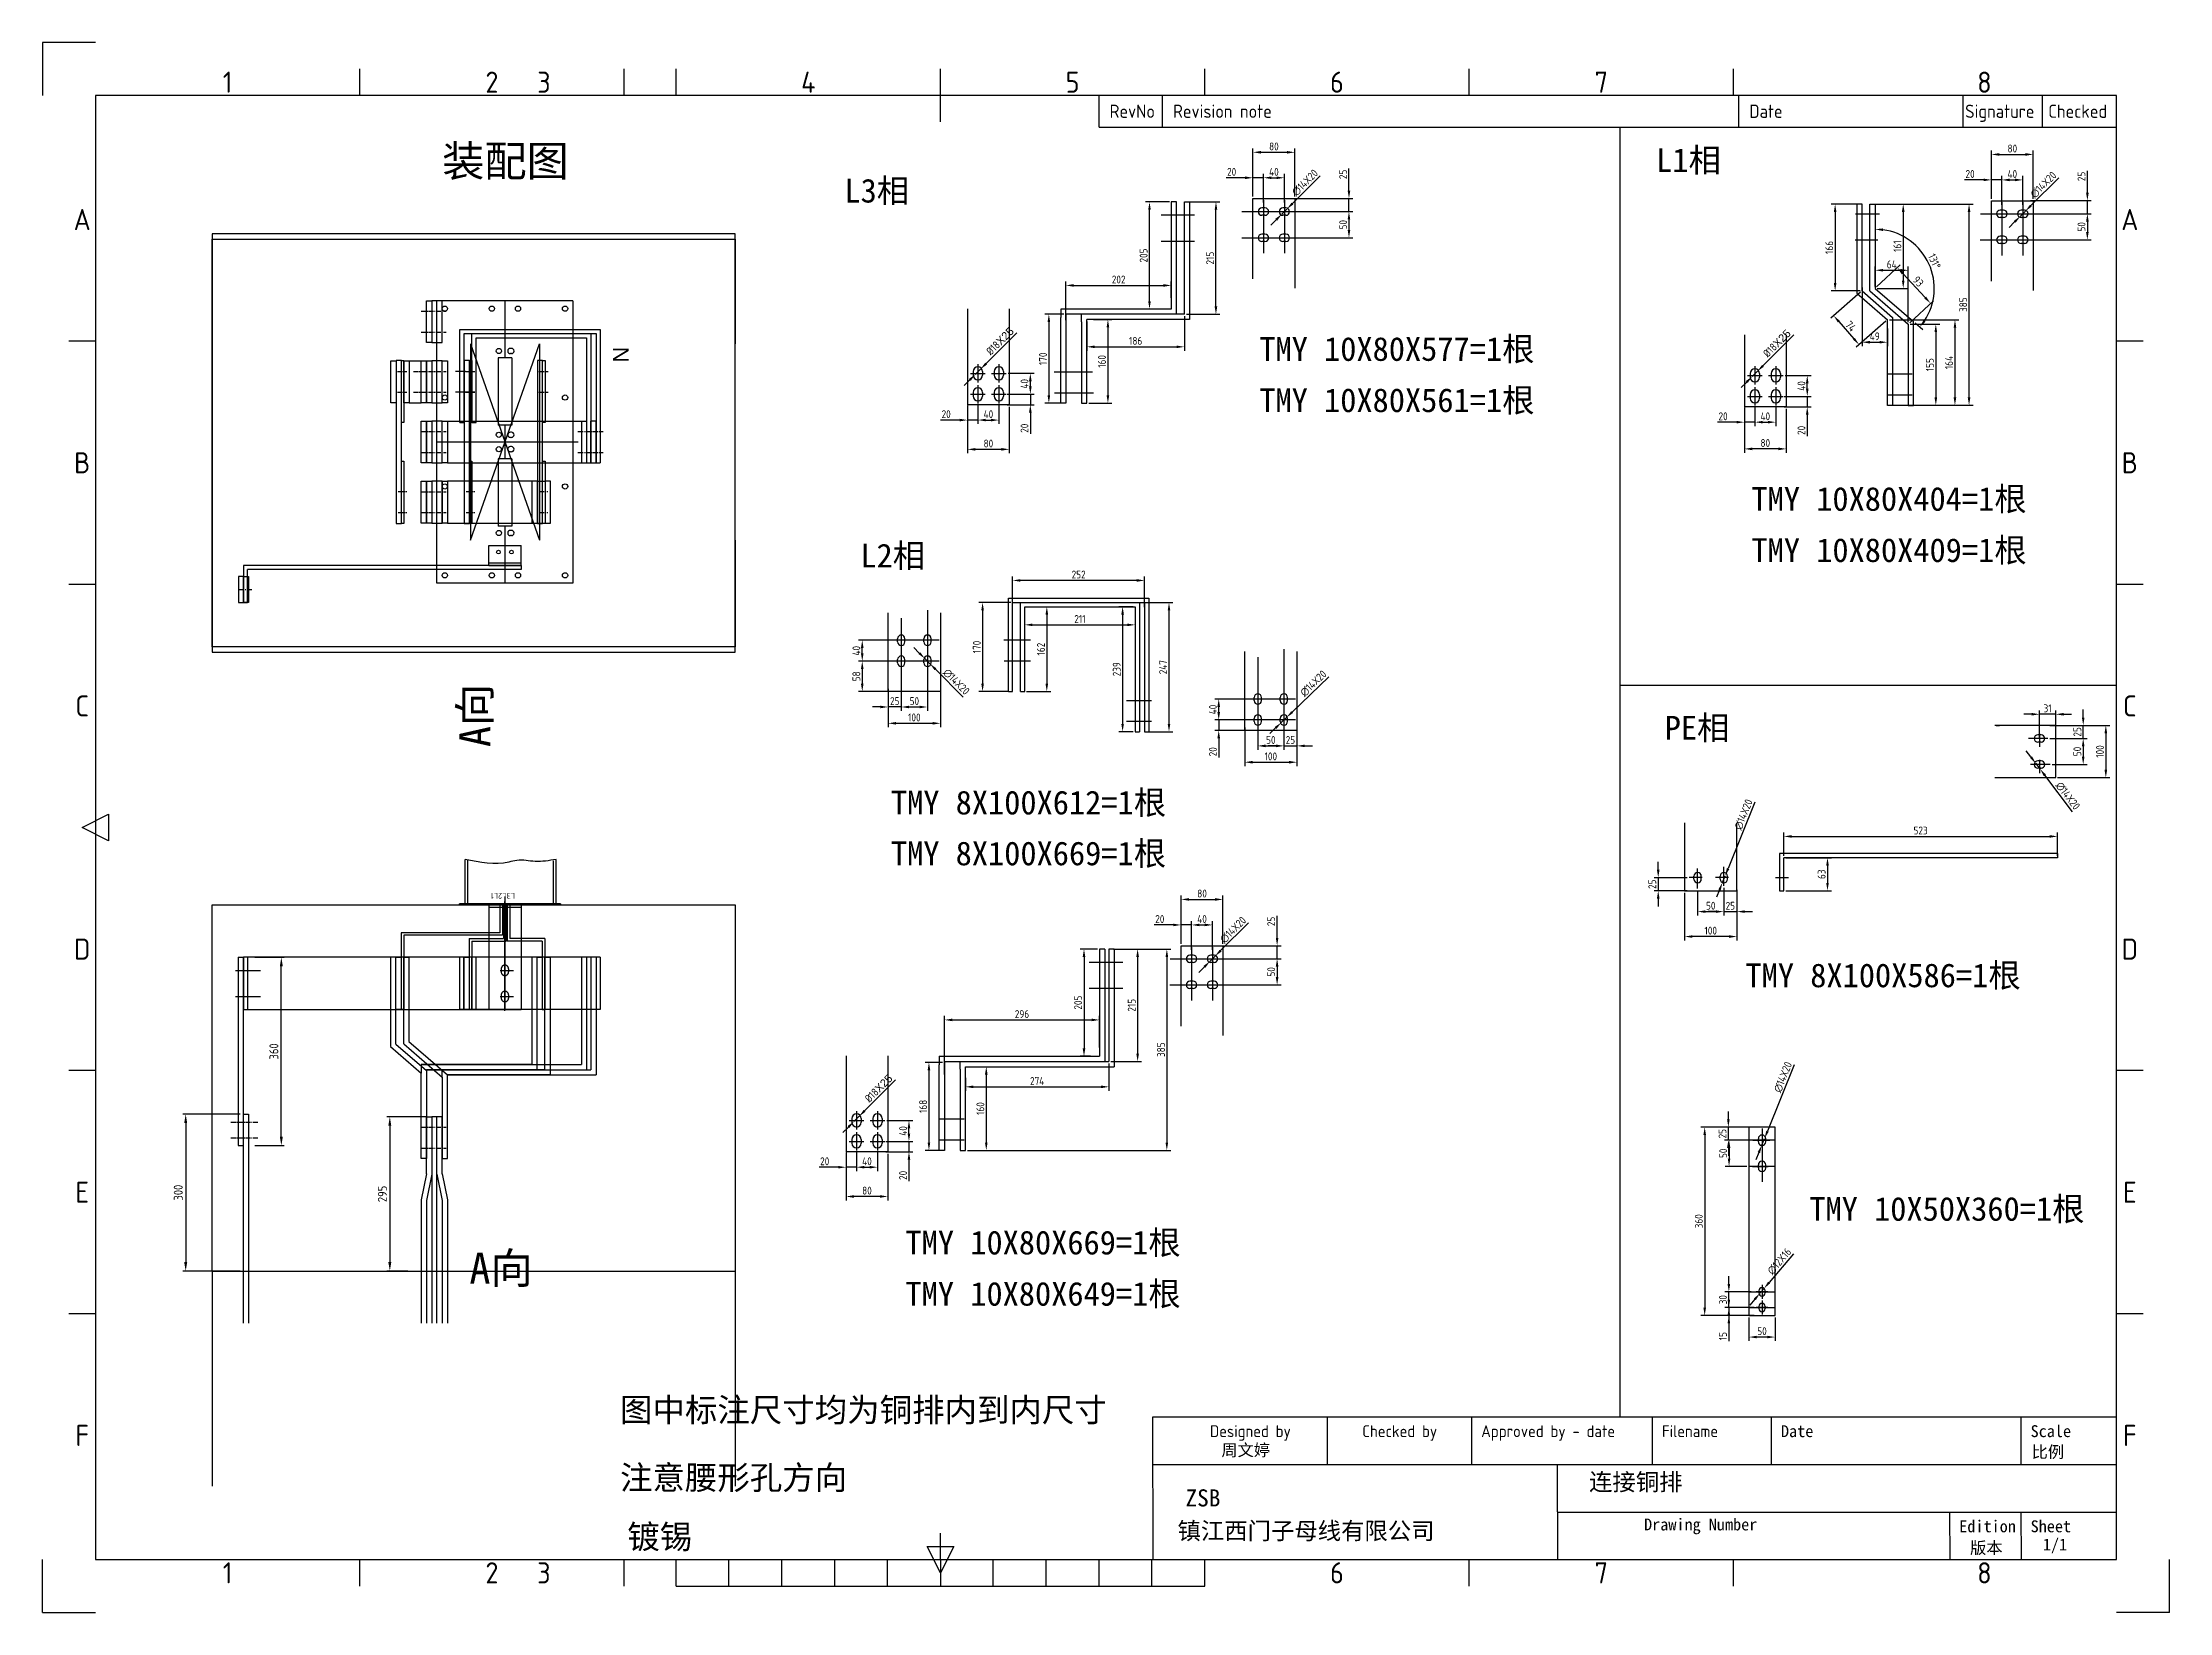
# Model space of a CAD drawing. Extents: x 619634 to 631942, y -3666 to 10046.
# Drawn here: x 626829 to 630896, y 6437 to 9439 of the extents above; entities that cross this region are included whole.
import ezdxf
from ezdxf.enums import TextEntityAlignment as Align

# ---------------------------------------------------------------- set-up
doc = ezdxf.new("R2010")
doc.units = 0
doc.header["$LTSCALE"] = 1000
doc.header["$MEASUREMENT"] = 0
doc.header["$PDMODE"] = 35
for name, pattern in [('A-CF-PLAN-01$0$A-CF-PLAN-01$0$A-PANDA-1AO-L1$0$CENTER', [2, 1.25, -0.25, 0.25, -0.25]), ('ACAD_ISO02W100', [15, 12, -3]), ('CENTER', [2, 1.25, -0.25, 0.25, -0.25]), ('CENTER2', [28.575, 19.05, -3.175, 3.175, -3.175])]:
    doc.linetypes.add(name, pattern=pattern)
doc.layers.get('0').update_dxf_attribs({"linetype": 'CONTINUOUS'})
doc.layers.get('Defpoints').update_dxf_attribs({"linetype": 'CONTINUOUS'})
for name, color, linetype in [('01-JZ', 7, 'CONTINUOUS'), ('A-CF-PLAN-01$0$U-TJ', 4, 'A-CF-PLAN-01$0$A-CF-PLAN-01$0$A-PANDA-1AO-L1$0$CENTER'), ('FRAME025', 7, 'CONTINUOUS'), ('FRAME050', 6, 'CONTINUOUS'), ('FRAME070', 5, 'CONTINUOUS'), ('FRAME200', 8, 'CONTINUOUS'), ('POWER-CF-LAY-01$0$E_EQPT', 8, 'CONTINUOUS'), ('強電', 7, 'CONTINUOUS'), ('电气', 4, 'CONTINUOUS')]:
    doc.layers.add(name, color=color, linetype=linetype)
doc.styles.add('ISOCP', font='isocp.shx')
doc.styles.add('POWER-CF-BAR-01$0$HZTXT', font='txt.shx', dxfattribs={"bigfont": 'HZTXT.shx'})
doc.styles.get("Standard").update_dxf_attribs({"font": 'GBENOR', "bigfont": 'GBCBIG'})
doc.styles.add('STYLE2', font='', dxfattribs={"height": 7})
doc.styles.get('STYLE2').set_extended_font_data('SimSun')
doc.dimstyles.new('NORMAL', dxfattribs={"dimscale": 0.2, "dimtxt": 0.18, "dimasz": 0.18, "dimexe": 0.18, "dimexo": 0.0625, "dimgap": 0.09, "dimtad": 0, "dimtih": 1, "dimtoh": 1, "dimdec": 4, "dimzin": 0, "dimdsep": 46, "dimtxsty": 'Standard', "dimcen": 0.09, "dimadec": 0, "dimazin": 0, "dimtfac": 1, "dimtdec": 4, "dimtofl": 0, "dimtmove": 0, "dimatfit": 3, "dimfxl": 1, "dimtolj": 1, "dimtzin": 0, "dimarcsym": 0})
doc.dimstyles.get("Standard").update_dxf_attribs({"dimscale": 100, "dimtxt": 3.5, "dimasz": 3.5, "dimexe": 0, "dimexo": 0, "dimgap": 0.2, "dimtad": 1, "dimdec": 0, "dimzin": 0, "dimdsep": 46, "dimtxsty": 'Standard', "dimcen": 0.09, "dimclrd": 3, "dimclre": 3, "dimclrt": 3, "dimadec": 0, "dimazin": 0, "dimtfac": 1, "dimtdec": 0, "dimtmove": 2, "dimatfit": 3, "dimfxl": 1, "dimtolj": 1, "dimtzin": 0, "dimarcsym": 0})
doc.dimstyles.new('STANDARD$0', dxfattribs={"dimtxt": 5, "dimasz": 5, "dimexe": 2.5, "dimexo": 0, "dimgap": 1.25, "dimtad": 1, "dimdec": 0, "dimzin": 0, "dimdsep": 46, "dimtxsty": 'Standard', "dimcen": 0, "dimadec": 0, "dimazin": 0, "dimtfac": 0.514286, "dimtdec": 0, "dimtix": 1, "dimtmove": 0, "dimatfit": 3, "dimfxl": 1, "dimtolj": 1, "dimtzin": 0, "dimarcsym": 0})

msp = doc.modelspace()

# ---------------------------------------------------------------- texts
at = {"style": 'STYLE2'}
for s, height, p in [('装配图', 59.1365, (627593.402, 9182.868)), ('L1相', 45.4896, (629914.467, 9191.269)), ('L3相', 45.4896, (628362.371, 9132.874)), ('TMY 10X80X577=1根', 45.4896, (629155.687, 8830.134)), ('TMY 10X80X561=1根', 45.4896, (629155.687, 8732.17)), ('TMY 10X80X404=1根', 45.4896, (630096.748, 8543.427)), ('L2相', 45.4896, (628392.854, 8435.005)), ('TMY 10X80X409=1根', 45.4896, (630096.748, 8445.463)), ('PE相', 45.4896, (629930.677, 8105.726)), ('TMY 8X100X612=1根', 45.4896, (628451.312, 7962.726)), ('TMY 8X100X669=1根', 45.4896, (628451.312, 7865.484)), ('TMY 8X100X586=1根', 45.4896, (630085.337, 7632.276)), ('TMY 10X50X360=1根', 45.4896, (630207.351, 7185.673)), ('TMY 10X80X669=1根', 45.4896, (628479.239, 7121.251)), ('TMY 10X80X649=1根', 45.4896, (628479.239, 7023.287)), ('图中标注尺寸均为铜排内到内尺寸', 45.4896, (627933.331, 6801.304)), ('注意腰形孔方向', 45.4896, (627933.331, 6671.734))]:
    msp.add_text(s, height=height, dxfattribs=at).set_placement(p)
msp.add_text('A向', height=59.1365, rotation=90, dxfattribs=at).set_placement((627685.349, 8091.544))
at = {"color": 7, "style": 'STYLE2'}
for s, height, p in [('A向', 59.1365, (627645.325, 7065.499)), ('镀锡', 45.4896, (627947.264, 6558.636)), ('镇江西门子母线有限公司', 32.75251, (628999.307, 6576.355)), ('Drawing Number', 22.7448, (629891.34, 6593.542))]:
    msp.add_text(s, height=height, dxfattribs=at).set_placement(p)
for s, p in [('Date', (630153.13, 6783.32)), ('Scale', (630630.444, 6783.32)), ('Edition', (630493.975, 6601.362)), ('Sheet', (630630.444, 6601.362))]:
    msp.add_text(s, height=22.7448, dxfattribs=at).set_placement(p, align=Align.MIDDLE_LEFT)
at = {"color": 7, "attachment_point": 1, "style": 'STYLE2'}
for s, insert, char_height, width in [('ZSB', (629014.48, 6672.027), 32.7525, 67.17847), ('1/1', (630653.884, 6577.92), 22.7448, 82.33781)]:
    msp.add_mtext(s, dxfattribs=dict(at, insert=insert, char_height=char_height, width=width))
at = {"color": 7, "style": 'STYLE2'}
for tag, p, s, height in [('周文婷', (629083.175, 6735.749), '', 22.745), ('比例', (630632.4, 6732.291), '', 22.745), ('连接铜排', (629786.228, 6669.808), '', 32.753), ('版本', (630514.706, 6548.86), '1', 22.745)]:
    msp.add_attdef(tag, p, s, height=height, dxfattribs=at)
at = {"layer": '01-JZ', "color": 2, "insert": (627919.965, 8826.868), "char_height": 30, "width": 2.04688, "attachment_point": 1, "rotation": 90, "style": 'POWER-CF-BAR-01$0$HZTXT'}
msp.add_mtext('{\\fArial|b0|i0|c0|p32;N}', dxfattribs=at)
at = {"layer": 'FRAME025', "style": 'ISOCP'}
for s, height, p in [('RevNo', 25.272, (628869.492, 9307.487)), ('Revision note', 25.272, (628990.797, 9307.487)), ('Date', 25.272, (630092.657, 9307.487)), ('Signature', 25.272, (630505.349, 9307.487)), ('Checked', 25.272, (630664.279, 9307.487)), ('Designed by', 22.7448, (629061.38, 6783.32)), ('Checked by', 22.7448, (629352.514, 6783.32)), ('Approved by - date', 22.7448, (629579.962, 6783.32)), ('Filename', 22.7448, (629925.682, 6783.32))]:
    msp.add_text(s, height=height, dxfattribs=at).set_placement(p, align=Align.MIDDLE_LEFT)
at = {"layer": 'FRAME050', "style": 'ISOCP'}
for s, p in [('1', (627182.953, 9363.086)), ('2', (627688.393, 9363.086)), ('3', (627787.85, 9363.086)), ('4', (628293.29, 9363.086)), ('5', (628798.73, 9363.086)), ('6', (629304.17, 9363.086)), ('7', (629809.61, 9363.086)), ('8', (630542.135, 9363.086)), ('A', (626904.961, 9100.257)), ('A', (630820.127, 9100.257)), ('B', (626904.961, 8635.252)), ('B', (630820.127, 8635.252)), ('C', (626904.961, 8170.247)), ('C', (630820.127, 8170.247)), ('D', (626904.961, 7705.243)), ('D', (630820.127, 7705.243)), ('E', (626904.961, 7240.238)), ('E', (630820.127, 7240.238)), ('F', (626904.961, 6775.233)), ('F', (630820.127, 6775.233)), ('1', (627182.953, 6512.404)), ('2', (627688.393, 6512.404)), ('3', (627787.85, 6512.404)), ('6', (629304.17, 6512.404)), ('7', (629809.61, 6512.404)), ('8', (630542.135, 6512.404))]:
    msp.add_text(s, height=40.435, dxfattribs=at).set_placement(p, align=Align.MIDDLE)

# ---------------------------------------------------------------- blocks, each defined once
blk = doc.blocks.new('1')
at = {"layer": '01-JZ', "color": 2}
for points in [[(3029934.9, -553675.1), (3030053.9, -553675.1), (3030053.9, -553680.1), (3029934.9, -553680.1)], [(3030127.9, -553675.1), (3030246.9, -553675.1), (3030246.9, -553680.1), (3030127.9, -553680.1)]]:
    blk.add_lwpolyline(points, close=True, dxfattribs=at)
blk = doc.blocks.new('756')
at = {"layer": '01-JZ', "color": 2, "linetype": 'CENTER2', "ltscale": 0.0005}
for p, q in [((3029955.9, -553603.9), (3029955.9, -553620.5)), ((3029995.9, -553603.9), (3029995.9, -553620.5)), ((3030185.9, -553602.7), (3030185.9, -553620.8)), ((3030225.9, -553602.7), (3030225.9, -553620.8))]:
    blk.add_line(p, q, dxfattribs=at)
at = {"layer": '01-JZ', "color": 2}
blk.add_blockref('1', (0, 65), dxfattribs=at)
blk = doc.blocks.new('A$C6A88481D')
for p, q in [((-270, 130), (-270, -130)), ((-270, 130), (270, 130)), ((270, 130), (270, -130)), ((-270, 0), (-161, 0)), ((-179, 12.5), (-179, 10.5)), ((-169, 12.5), (-169, 10.5)), ((-161, 13), (-161, -13)), ((-161, 13), (-32, 13)), ((-32, 13), (-32, -13)), ((-32, 0), (32, 0)), ((-18.75, 12.5), (-18.75, 10.5)), ((-8.75, 12.5), (-8.75, 10.5)), ((8.75, 12.5), (8.75, 10.5)), ((18.75, 12.5), (18.75, 10.5)), ((32, 13), (32, -13)), ((32, 13), (161, 13)), ((161, 13), (161, -13)), ((161, 0), (270, 0)), ((169, 12.5), (169, 10.5)), ((179, 12.5), (179, 10.5)), ((-161, -13), (-32, -13)), ((32, -13), (161, -13)), ((270, -130), (-270, -130))]:
    blk.add_line(p, q)
at = {"color": 1, "linetype": 'CENTER'}
blk.add_line((0, 140.15), (0, -130), dxfattribs=at)
at = {"color": 200}
for p, q in [((236, 31), (198, 31)), ((198, -31), (198, 31)), ((236, -31), (236, 31)), ((236, -31), (198, -31))]:
    blk.add_line(p, q, dxfattribs=at)
at = {"color": 200, "linetype": 'ACAD_ISO02W100'}
blk.add_line((231, -31), (231, 31), dxfattribs=at)
for centre, radius in [((-255, 115), 5), ((-85, 115), 5), ((85, 115), 5), ((255, 115), 5), ((-255, 25), 5), ((210.5, 12.5), 3.5), ((255, 25), 5), ((-255, -25), 5), ((-174, -11.5), 5), ((-13.75, -11.5), 5), ((13.75, -11.5), 5), ((174, -11.5), 5), ((210.5, -12.5), 3.5), ((255, -25), 5), ((-255, -115), 5), ((-85, -115), 5), ((85, -115), 5), ((255, -115), 5)]:
    blk.add_circle(centre, radius)
for centre, start, end in [((-174, 12.5), 0, 180), ((-174, 10.5), 180, 0), ((-13.75, 12.5), 0, 180), ((-13.75, 10.5), 180, 0), ((13.75, 12.5), 0, 180), ((13.75, 10.5), 180, 0), ((174, 12.5), 0, 180), ((174, 10.5), 180, 0)]:
    blk.add_arc(centre, 5, start, end)
blk = doc.blocks.new('A$C2DCC12B6')
for p, q in [((-76.2, 2), (-76.2, 87.3)), ((-71.2, 2), (-71.2, 85.8)), ((92.7, 2), (92.7, 84.4)), ((97.7, 2), (97.7, 87.3)), ((-86.8, 0), (-86.8, 2)), ((106.4, 2), (-86.8, 2)), ((9.5, 0), (-86.8, 0)), ((54.6, 2), (-66.8, 2)), ((-66.8, 0), (-66.8, 2)), ((54.6, 0), (-66.8, 0)), ((-9.5, 0), (-9.5, -53)), ((-4.5, 0), (-4.5, -58)), ((-2.5, 0), (-2.5, -64)), ((2.5, 0), (2.5, -69)), ((4.5, 0), (4.5, -69)), ((9.5, 0), (9.5, -64)), ((106.4, 0), (11.5, 0)), ((54.6, 2), (54.6, 0)), ((106.4, 2), (106.4, 0)), ((-9.5, -53), (-198.5, -53)), ((-198.5, -53), (-198.5, -200)), ((-193.5, -58), (-193.5, -200)), ((-4.5, -58), (-193.5, -58)), ((-68.5, -64), (-2.5, -64)), ((-68.5, -64), (-68.5, -200)), ((-63.5, -69), (2.5, -69)), ((-63.5, -69), (-63.5, -200)), ((71.5, -69), (4.5, -69)), ((76.5, -64), (9.5, -64)), ((71.5, -69), (71.5, -200)), ((76.5, -64), (76.5, -200)), ((-193.5, -200), (-198.5, -200)), ((-63.5, -200), (-68.5, -200)), ((71.5, -200), (76.5, -200))]:
    blk.add_line(p, q)
at = {"color": 1}
blk.add_line((0, 16.3), (0, -200.7), dxfattribs=at)
at = {"color": 4}
blk.add_line((4.5, 0), (9.5, 0), dxfattribs=at)
blk.add_spline([(97.7, 87.3), (57.8, 83.2), (23, 85.4), (7.7, 82), (-76.2, 87.3)], degree=3)
at = {"insert": (-27.1, 12), "char_height": 11.25, "width": 1013.049, "attachment_point": 3, "rotation": 180}
blk.add_mtext('L3L2L1', dxfattribs=at)
blk = doc.blocks.new('*D1194')
at = {"color": 0, "lineweight": -2}
for p, q in [((629918.4, 7856.8), (629918.4, 7871.8)), ((629973.6, 7841.8), (629910.9, 7841.8)), ((629973.6, 7816.8), (629910.9, 7816.8)), ((629918.4, 7841.8), (629918.4, 7816.8)), ((629918.4, 7801.8), (629918.4, 7786.8))]:
    blk.add_line(p, q, dxfattribs=at)
at = {"color": 0}
for points in [[(629915.9, 7856.8), (629920.9, 7856.8), (629918.4, 7841.8)], [(629915.9, 7801.8), (629920.9, 7801.8), (629918.4, 7816.8)]]:
    blk.add_solid(points, dxfattribs=at)
at = {"layer": 'Defpoints', "color": 0}
for p in [(629918.4, 7816.8), (629977.3, 7841.8), (629977.3, 7816.8)]:
    blk.add_point(p, dxfattribs=at)
at = {"color": 0, "insert": (629907.1, 7829.3), "char_height": 15, "attachment_point": 5, "rotation": 90}
blk.add_mtext('\\A1;25', dxfattribs=at)
blk = doc.blocks.new('*D1195')
at = {"color": 0, "lineweight": -2}
for p, q in [((629993.8, 7817.3), (629993.8, 7769.4)), ((630043.8, 7822.3), (630043.8, 7769.4)), ((630008.8, 7776.9), (630028.8, 7776.9))]:
    blk.add_line(p, q, dxfattribs=at)
at = {"color": 0}
for points in [[(630008.8, 7779.4), (630008.8, 7774.4), (629993.8, 7776.9)], [(630028.8, 7779.4), (630028.8, 7774.4), (630043.8, 7776.9)]]:
    blk.add_solid(points, dxfattribs=at)
at = {"layer": 'Defpoints', "color": 0}
for p in [(629993.8, 7821.1), (630043.8, 7826.1), (630043.8, 7776.9)]:
    blk.add_point(p, dxfattribs=at)
at = {"color": 0, "insert": (630018.8, 7788.2), "char_height": 15, "attachment_point": 5}
blk.add_mtext('\\A1;50', dxfattribs=at)
blk = doc.blocks.new('*D1196')
at = {"color": 0, "lineweight": -2}
for p, q in [((630682.1, 8133.1), (630781.8, 8133.1)), ((630774.3, 8118.1), (630774.3, 8048.1)), ((630682.1, 8033.1), (630781.8, 8033.1))]:
    blk.add_line(p, q, dxfattribs=at)
at = {"color": 0}
for points in [[(630771.8, 8118.1), (630776.8, 8118.1), (630774.3, 8133.1)], [(630771.8, 8048.1), (630776.8, 8048.1), (630774.3, 8033.1)]]:
    blk.add_solid(points, dxfattribs=at)
at = {"layer": 'Defpoints', "color": 0}
for p in [(630678.4, 8133.1), (630678.4, 8033.1), (630774.3, 8033.1)]:
    blk.add_point(p, dxfattribs=at)
at = {"color": 0, "insert": (630763, 8083.1), "char_height": 15, "attachment_point": 5, "rotation": 90}
blk.add_mtext('\\A1;100', dxfattribs=at)
blk = doc.blocks.new('*D1197')
at = {"color": 0, "lineweight": -2}
for p, q in [((630731, 8148.1), (630731, 8163.1)), ((630666.9, 8133.1), (630738.5, 8133.1)), ((630666.9, 8108.1), (630738.5, 8108.1)), ((630731, 8108.1), (630731, 8133.1)), ((630731, 8093.1), (630731, 8078.1))]:
    blk.add_line(p, q, dxfattribs=at)
at = {"color": 0}
for points in [[(630728.5, 8148.1), (630733.5, 8148.1), (630731, 8133.1)], [(630728.5, 8093.1), (630733.5, 8093.1), (630731, 8108.1)]]:
    blk.add_solid(points, dxfattribs=at)
at = {"layer": 'Defpoints', "color": 0}
for p in [(630663.1, 8133.1), (630663.1, 8108.1), (630731, 8133.1)]:
    blk.add_point(p, dxfattribs=at)
at = {"color": 0, "insert": (630719.8, 8120.6), "char_height": 15, "attachment_point": 5, "rotation": 90}
blk.add_mtext('\\A1;25', dxfattribs=at)
blk = doc.blocks.new('*D1198')
at = {"color": 0, "lineweight": -2}
for p, q in [((630682.1, 8108.1), (630738.5, 8108.1)), ((630731, 8093.1), (630731, 8073.1)), ((630671.9, 8058.1), (630738.5, 8058.1))]:
    blk.add_line(p, q, dxfattribs=at)
at = {"color": 0}
for points in [[(630728.5, 8093.1), (630733.5, 8093.1), (630731, 8108.1)], [(630728.5, 8073.1), (630733.5, 8073.1), (630731, 8058.1)]]:
    blk.add_solid(points, dxfattribs=at)
at = {"layer": 'Defpoints', "color": 0}
for p in [(630678.4, 8108.1), (630668.1, 8058.1), (630731, 8058.1)]:
    blk.add_point(p, dxfattribs=at)
at = {"color": 0, "insert": (630719.8, 8083.1), "char_height": 15, "attachment_point": 5, "rotation": 90}
blk.add_mtext('\\A1;50', dxfattribs=at)
blk = doc.blocks.new('*D1199')
at = {"color": 0, "lineweight": -2}
for p, q in [((630632.4, 8154.3), (630617.4, 8154.3)), ((630647.4, 8108.2), (630647.4, 8161.8)), ((630678.4, 8154.3), (630647.4, 8154.3)), ((630678.4, 8126.5), (630678.4, 8161.8)), ((630693.4, 8154.3), (630708.4, 8154.3))]:
    blk.add_line(p, q, dxfattribs=at)
at = {"color": 0}
for points in [[(630632.4, 8156.8), (630632.4, 8151.8), (630647.4, 8154.3)], [(630693.4, 8156.8), (630693.4, 8151.8), (630678.4, 8154.3)]]:
    blk.add_solid(points, dxfattribs=at)
at = {"layer": 'Defpoints', "color": 0}
for p in [(630647.4, 8154.3), (630647.4, 8104.4), (630678.4, 8122.7)]:
    blk.add_point(p, dxfattribs=at)
at = {"color": 0, "insert": (630662.9, 8165.6), "char_height": 15, "attachment_point": 5}
blk.add_mtext('\\A1;31', dxfattribs=at)
blk = doc.blocks.new('*D1200')
at = {"color": 0, "lineweight": -2}
for p, q in [((629968.8, 7813.1), (629968.8, 7721.7)), ((630068.8, 7813.1), (630068.8, 7721.7)), ((630053.8, 7729.2), (629983.8, 7729.2))]:
    blk.add_line(p, q, dxfattribs=at)
at = {"color": 0}
for points in [[(629983.8, 7731.7), (629983.8, 7726.7), (629968.8, 7729.2)], [(630053.8, 7731.7), (630053.8, 7726.7), (630068.8, 7729.2)]]:
    blk.add_solid(points, dxfattribs=at)
at = {"layer": 'Defpoints', "color": 0}
for p in [(629968.8, 7816.8), (630068.8, 7816.8), (629968.8, 7729.2)]:
    blk.add_point(p, dxfattribs=at)
at = {"color": 0, "insert": (630018.8, 7740.5), "char_height": 15, "attachment_point": 5}
blk.add_mtext('\\A1;100', dxfattribs=at)
blk = doc.blocks.new('*D1201')
at = {"color": 0, "lineweight": -2}
for p, q in [((630043.8, 7818.6), (630043.8, 7769.4)), ((630068.8, 7818.6), (630068.8, 7769.4)), ((630028.8, 7776.9), (630013.8, 7776.9)), ((630043.8, 7776.9), (630068.8, 7776.9)), ((630083.8, 7776.9), (630098.8, 7776.9))]:
    blk.add_line(p, q, dxfattribs=at)
at = {"color": 0}
for points in [[(630028.8, 7779.4), (630028.8, 7774.4), (630043.8, 7776.9)], [(630083.8, 7779.4), (630083.8, 7774.4), (630068.8, 7776.9)]]:
    blk.add_solid(points, dxfattribs=at)
at = {"layer": 'Defpoints', "color": 0}
for p in [(630043.8, 7822.3), (630068.8, 7822.3), (630068.8, 7776.9)]:
    blk.add_point(p, dxfattribs=at)
at = {"color": 0, "insert": (630056.3, 7788.1), "char_height": 15, "attachment_point": 5}
blk.add_mtext('\\A1;25', dxfattribs=at)
blk = doc.blocks.new('*D1202')
at = {"color": 0, "lineweight": -2}
for p, q in [((630631.1, 8072.6), (630622, 8084.5)), ((630640.1, 8060.6), (630648.6, 8049.5)), ((630710.8, 7967.6), (630657.7, 8037.6))]:
    blk.add_line(p, q, dxfattribs=at)
at = {"color": 0}
for points in [[(630633.1, 8074.1), (630629.1, 8071.1), (630640.1, 8060.6)], [(630659.7, 8039.1), (630655.7, 8036), (630648.6, 8049.5)]]:
    blk.add_solid(points, dxfattribs=at)
at = {"layer": 'Defpoints', "color": 0}
for p in [(630640.1, 8060.6), (630648.6, 8049.5)]:
    blk.add_point(p, dxfattribs=at)
at = {"color": 0, "insert": (630701.6, 7998.3), "char_height": 15, "attachment_point": 5, "rotation": 307.2144}
blk.add_mtext('\\A1;∅14X20', dxfattribs=at)
blk = doc.blocks.new('*D1203')
at = {"color": 0, "lineweight": -2}
for p, q in [((630103.3, 7986.1), (630052.1, 7859.2)), ((630035.6, 7818.4), (630030, 7804.5)), ((630041.2, 7832.3), (630046.4, 7845.3))]:
    blk.add_line(p, q, dxfattribs=at)
at = {"color": 0}
for points in [[(630049.7, 7860.2), (630054.4, 7858.3), (630046.4, 7845.3)], [(630033.3, 7819.4), (630037.9, 7817.5), (630041.2, 7832.3)]]:
    blk.add_solid(points, dxfattribs=at)
at = {"layer": 'Defpoints', "color": 0}
for p in [(630041.2, 7832.3), (630046.4, 7845.3)]:
    blk.add_point(p, dxfattribs=at)
at = {"color": 0, "insert": (630081.6, 7962.5), "char_height": 15, "attachment_point": 5, "rotation": 67.9999}
blk.add_mtext('\\A1;∅14X20', dxfattribs=at)
blk = doc.blocks.new('*D1204')
at = {"color": 0, "lineweight": -2}
for p, q in [((629272.2, 9184.1), (629219.1, 9131.1)), ((629198.6, 9110.6), (629208.5, 9120.5)), ((629188, 9100), (629177.4, 9089.4))]:
    blk.add_line(p, q, dxfattribs=at)
at = {"color": 0}
for points in [[(629186.2, 9101.7), (629189.8, 9098.2), (629198.6, 9110.6)], [(629217.3, 9132.8), (629220.9, 9129.3), (629208.5, 9120.5)]]:
    blk.add_solid(points, dxfattribs=at)
at = {"layer": 'Defpoints', "color": 0}
for p in [(629198.6, 9110.6), (629208.5, 9120.5)]:
    blk.add_point(p, dxfattribs=at)
at = {"color": 0, "insert": (629243, 9170.9), "char_height": 15, "attachment_point": 5, "rotation": 45}
blk.add_mtext('\\A1;∅14X20', dxfattribs=at)
blk = doc.blocks.new('*D1205')
at = {"color": 0, "lineweight": -2}
for p, q in [((628692.2, 8883.8), (628633.3, 8824.8)), ((628602.1, 8793.7), (628591.5, 8783.1)), ((628612.7, 8804.3), (628622.6, 8814.2))]:
    blk.add_line(p, q, dxfattribs=at)
at = {"color": 0}
for points in [[(628631.5, 8826.6), (628635, 8823.1), (628622.6, 8814.2)], [(628600.4, 8795.5), (628603.9, 8792), (628612.7, 8804.3)]]:
    blk.add_solid(points, dxfattribs=at)
at = {"layer": 'Defpoints', "color": 0}
for p in [(628612.7, 8804.3), (628622.6, 8814.2)]:
    blk.add_point(p, dxfattribs=at)
at = {"color": 0, "insert": (628659.9, 8867.7), "char_height": 15, "attachment_point": 5, "rotation": 45}
blk.add_mtext('\\A1;%%c18{\\fArial|b0|i0|c0|p32;X25}', dxfattribs=at)
blk = doc.blocks.new('*D1206')
at = {"color": 0, "lineweight": -2}
for p, q in [((628597.7, 8745), (628597.7, 8709.4)), ((628617.7, 8745), (628617.7, 8709.4)), ((628582.7, 8716.9), (628546.1, 8716.9)), ((628617.7, 8716.9), (628597.7, 8716.9)), ((628632.7, 8716.9), (628647.7, 8716.9))]:
    blk.add_line(p, q, dxfattribs=at)
at = {"color": 0}
for points in [[(628582.7, 8719.4), (628582.7, 8714.4), (628597.7, 8716.9)], [(628632.7, 8719.4), (628632.7, 8714.4), (628617.7, 8716.9)]]:
    blk.add_solid(points, dxfattribs=at)
at = {"layer": 'Defpoints', "color": 0}
for p in [(628597.7, 8748.8), (628617.7, 8748.8), (628597.7, 8716.9)]:
    blk.add_point(p, dxfattribs=at)
at = {"color": 0, "insert": (628556.9, 8728.2), "char_height": 15, "attachment_point": 5}
blk.add_mtext('\\A1;20', dxfattribs=at)
blk = doc.blocks.new('*D1207')
at = {"color": 0, "lineweight": -2}
for p, q in [((628617.7, 8745), (628617.7, 8709.4)), ((628657.7, 8745), (628657.7, 8709.4)), ((628632.7, 8716.9), (628642.7, 8716.9))]:
    blk.add_line(p, q, dxfattribs=at)
at = {"color": 0}
for points in [[(628632.7, 8719.4), (628632.7, 8714.4), (628617.7, 8716.9)], [(628642.7, 8719.4), (628642.7, 8714.4), (628657.7, 8716.9)]]:
    blk.add_solid(points, dxfattribs=at)
at = {"layer": 'Defpoints', "color": 0}
for p in [(628617.7, 8748.8), (628657.7, 8748.8), (628657.7, 8716.9)]:
    blk.add_point(p, dxfattribs=at)
at = {"color": 0, "insert": (628637.7, 8728.2), "char_height": 15, "attachment_point": 5}
blk.add_mtext('\\A1;40', dxfattribs=at)
blk = doc.blocks.new('*D1208')
at = {"color": 0, "lineweight": -2}
for p, q in [((628717.9, 8781.3), (628717.9, 8796.3)), ((628673.7, 8766.3), (628725.4, 8766.3)), ((628673.7, 8746.3), (628725.4, 8746.3)), ((628717.9, 8766.3), (628717.9, 8746.3)), ((628717.9, 8731.3), (628717.9, 8690.5))]:
    blk.add_line(p, q, dxfattribs=at)
at = {"color": 0}
for points in [[(628715.4, 8781.3), (628720.4, 8781.3), (628717.9, 8766.3)], [(628715.4, 8731.3), (628720.4, 8731.3), (628717.9, 8746.3)]]:
    blk.add_solid(points, dxfattribs=at)
at = {"layer": 'Defpoints', "color": 0}
for p in [(628669.9, 8766.3), (628669.9, 8746.3), (628717.9, 8766.3)]:
    blk.add_point(p, dxfattribs=at)
at = {"color": 0, "insert": (628706.7, 8701.3), "char_height": 15, "attachment_point": 5, "rotation": 90}
blk.add_mtext('\\A1;20', dxfattribs=at)
blk = doc.blocks.new('*D1209')
at = {"color": 0, "lineweight": -2}
for p, q in [((628675.4, 8806.3), (628725.4, 8806.3)), ((628717.9, 8781.3), (628717.9, 8791.3)), ((628681.4, 8766.3), (628725.4, 8766.3))]:
    blk.add_line(p, q, dxfattribs=at)
at = {"color": 0}
for points in [[(628715.4, 8791.3), (628720.4, 8791.3), (628717.9, 8806.3)], [(628715.4, 8781.3), (628720.4, 8781.3), (628717.9, 8766.3)]]:
    blk.add_solid(points, dxfattribs=at)
at = {"layer": 'Defpoints', "color": 0}
for p in [(628671.7, 8806.3), (628717.9, 8806.3), (628677.7, 8766.3)]:
    blk.add_point(p, dxfattribs=at)
at = {"color": 0, "insert": (628706.7, 8786.3), "char_height": 15, "attachment_point": 5, "rotation": 90}
blk.add_mtext('\\A1;40', dxfattribs=at)
blk = doc.blocks.new('*D1210')
at = {"color": 0, "lineweight": -2}
for p, q in [((628597.7, 8742.5), (628597.7, 8653.4)), ((628677.7, 8742.5), (628677.7, 8653.4)), ((628662.7, 8660.9), (628612.7, 8660.9))]:
    blk.add_line(p, q, dxfattribs=at)
at = {"color": 0}
for points in [[(628612.7, 8663.4), (628612.7, 8658.4), (628597.7, 8660.9)], [(628662.7, 8663.4), (628662.7, 8658.4), (628677.7, 8660.9)]]:
    blk.add_solid(points, dxfattribs=at)
at = {"layer": 'Defpoints', "color": 0}
for p in [(628597.7, 8746.3), (628677.7, 8746.3), (628597.7, 8660.9)]:
    blk.add_point(p, dxfattribs=at)
at = {"color": 0, "insert": (628637.7, 8672.1), "char_height": 15, "attachment_point": 5}
blk.add_mtext('\\A1;80', dxfattribs=at)
blk = doc.blocks.new('*D1211')
at = {"color": 0, "lineweight": -2}
for p, q in [((629143.6, 9144.3), (629143.6, 9236.5)), ((629223.6, 9144.3), (629223.6, 9236.5)), ((629158.6, 9229), (629208.6, 9229))]:
    blk.add_line(p, q, dxfattribs=at)
at = {"color": 0}
for points in [[(629158.6, 9231.5), (629158.6, 9226.5), (629143.6, 9229)], [(629208.6, 9231.5), (629208.6, 9226.5), (629223.6, 9229)]]:
    blk.add_solid(points, dxfattribs=at)
at = {"layer": 'Defpoints', "color": 0}
for p in [(629223.6, 9229), (629143.6, 9140.5), (629223.6, 9140.5)]:
    blk.add_point(p, dxfattribs=at)
at = {"color": 0, "insert": (629183.6, 9240.2), "char_height": 15, "attachment_point": 5}
blk.add_mtext('\\A1;80', dxfattribs=at)
blk = doc.blocks.new('*D1212')
at = {"color": 0, "lineweight": -2}
for p, q in [((629163.6, 9132.7), (629163.6, 9187.8)), ((629178.6, 9180.3), (629188.6, 9180.3)), ((629203.6, 9132.7), (629203.6, 9187.8))]:
    blk.add_line(p, q, dxfattribs=at)
at = {"color": 0}
for points in [[(629178.6, 9182.8), (629178.6, 9177.8), (629163.6, 9180.3)], [(629188.6, 9182.8), (629188.6, 9177.8), (629203.6, 9180.3)]]:
    blk.add_solid(points, dxfattribs=at)
at = {"layer": 'Defpoints', "color": 0}
for p in [(629203.6, 9180.3), (629163.6, 9129), (629203.6, 9129)]:
    blk.add_point(p, dxfattribs=at)
at = {"color": 0, "insert": (629183.6, 9191.5), "char_height": 15, "attachment_point": 5}
blk.add_mtext('\\A1;40', dxfattribs=at)
blk = doc.blocks.new('*D1213')
at = {"color": 0, "lineweight": -2}
for p, q in [((629128.6, 9180.3), (629092, 9180.3)), ((629143.6, 9144.3), (629143.6, 9187.8)), ((629163.6, 9180.3), (629143.6, 9180.3)), ((629163.6, 9144.3), (629163.6, 9187.8)), ((629178.6, 9180.3), (629193.6, 9180.3))]:
    blk.add_line(p, q, dxfattribs=at)
at = {"color": 0}
for points in [[(629128.6, 9182.8), (629128.6, 9177.8), (629143.6, 9180.3)], [(629178.6, 9182.8), (629178.6, 9177.8), (629163.6, 9180.3)]]:
    blk.add_solid(points, dxfattribs=at)
at = {"layer": 'Defpoints', "color": 0}
for p in [(629143.6, 9180.3), (629143.6, 9140.5), (629163.6, 9140.5)]:
    blk.add_point(p, dxfattribs=at)
at = {"color": 0, "insert": (629102.8, 9191.5), "char_height": 15, "attachment_point": 5}
blk.add_mtext('\\A1;20', dxfattribs=at)
blk = doc.blocks.new('*D1214')
at = {"color": 0, "lineweight": -2}
for p, q in [((629327.1, 9155.5), (629327.1, 9197.8)), ((629218.5, 9140.5), (629334.6, 9140.5)), ((629227.3, 9115.5), (629334.6, 9115.5)), ((629327.1, 9115.5), (629327.1, 9140.5)), ((629327.1, 9100.5), (629327.1, 9085.5))]:
    blk.add_line(p, q, dxfattribs=at)
at = {"color": 0}
for points in [[(629324.6, 9155.5), (629329.6, 9155.5), (629327.1, 9140.5)], [(629324.6, 9100.5), (629329.6, 9100.5), (629327.1, 9115.5)]]:
    blk.add_solid(points, dxfattribs=at)
at = {"layer": 'Defpoints', "color": 0}
for p in [(629214.8, 9140.5), (629223.6, 9115.5), (629327.1, 9115.5)]:
    blk.add_point(p, dxfattribs=at)
at = {"color": 0, "insert": (629315.9, 9186.8), "char_height": 15, "attachment_point": 5, "rotation": 90}
blk.add_mtext('\\A1;25', dxfattribs=at)
blk = doc.blocks.new('*D1215')
at = {"color": 0, "lineweight": -2}
for p, q in [((629233.2, 9115.5), (629334.6, 9115.5)), ((629327.1, 9100.5), (629327.1, 9080.5)), ((629233.2, 9065.5), (629334.6, 9065.5))]:
    blk.add_line(p, q, dxfattribs=at)
at = {"color": 0}
for points in [[(629324.6, 9100.5), (629329.6, 9100.5), (629327.1, 9115.5)], [(629324.6, 9080.5), (629329.6, 9080.5), (629327.1, 9065.5)]]:
    blk.add_solid(points, dxfattribs=at)
at = {"layer": 'Defpoints', "color": 0}
for p in [(629229.5, 9115.5), (629229.5, 9065.5), (629327.1, 9065.5)]:
    blk.add_point(p, dxfattribs=at)
at = {"color": 0, "insert": (629315.9, 9090.5), "char_height": 15, "attachment_point": 5, "rotation": 90}
blk.add_mtext('\\A1;50', dxfattribs=at)
blk = doc.blocks.new('*D1216')
at = {"color": 0, "lineweight": -2}
for p, q in [((628782.2, 8919.2), (628745.8, 8919.2)), ((628753.3, 8904.2), (628753.3, 8764.1)), ((628782.2, 8749.1), (628745.8, 8749.1))]:
    blk.add_line(p, q, dxfattribs=at)
at = {"color": 0}
for points in [[(628750.8, 8904.2), (628755.8, 8904.2), (628753.3, 8919.2)], [(628750.8, 8764.1), (628755.8, 8764.1), (628753.3, 8749.1)]]:
    blk.add_solid(points, dxfattribs=at)
at = {"layer": 'Defpoints', "color": 0}
for p in [(628785.9, 8919.2), (628753.3, 8749.1), (628785.9, 8749.1)]:
    blk.add_point(p, dxfattribs=at)
at = {"color": 0, "insert": (628742.1, 8834.1), "char_height": 15, "attachment_point": 5, "rotation": 90}
blk.add_mtext('\\A1;170', dxfattribs=at)
blk = doc.blocks.new('*D1217')
at = {"color": 0, "lineweight": -2}
for p, q in [((628838.8, 8909.2), (628873.7, 8909.2)), ((628866.2, 8894.2), (628866.2, 8764.1)), ((628829.7, 8749.1), (628873.7, 8749.1))]:
    blk.add_line(p, q, dxfattribs=at)
at = {"color": 0}
for points in [[(628863.7, 8894.2), (628868.7, 8894.2), (628866.2, 8909.2)], [(628863.7, 8764.1), (628868.7, 8764.1), (628866.2, 8749.1)]]:
    blk.add_solid(points, dxfattribs=at)
at = {"layer": 'Defpoints', "color": 0}
for p in [(628835.1, 8909.2), (628825.9, 8749.1), (628866.2, 8749.1)]:
    blk.add_point(p, dxfattribs=at)
at = {"color": 0, "insert": (628854.9, 8829.1), "char_height": 15, "attachment_point": 5, "rotation": 90}
blk.add_mtext('\\A1;160', dxfattribs=at)
blk = doc.blocks.new('*D1218')
at = {"color": 0, "lineweight": -2}
for p, q in [((629012.4, 8915.4), (629012.4, 8849.5)), ((628825.9, 8905.4), (628825.9, 8849.5)), ((628840.9, 8857), (628997.4, 8857))]:
    blk.add_line(p, q, dxfattribs=at)
at = {"color": 0}
for points in [[(628840.9, 8859.5), (628840.9, 8854.5), (628825.9, 8857)], [(628997.4, 8859.5), (628997.4, 8854.5), (629012.4, 8857)]]:
    blk.add_solid(points, dxfattribs=at)
at = {"layer": 'Defpoints', "color": 0}
for p in [(628825.9, 8909.2), (629012.4, 8919.2), (629012.4, 8857)]:
    blk.add_point(p, dxfattribs=at)
at = {"color": 0, "insert": (628919.2, 8868.3), "char_height": 15, "attachment_point": 5}
blk.add_mtext('\\A1;186', dxfattribs=at)
blk = doc.blocks.new('*D1219')
at = {"color": 0, "lineweight": -2}
for p, q in [((628983.7, 9134.1), (628938.2, 9134.1)), ((628945.7, 8944.2), (628945.7, 9119.1)), ((628983.7, 8929.2), (628938.2, 8929.2))]:
    blk.add_line(p, q, dxfattribs=at)
at = {"color": 0}
for points in [[(628943.2, 9119.1), (628948.2, 9119.1), (628945.7, 9134.1)], [(628943.2, 8944.2), (628948.2, 8944.2), (628945.7, 8929.2)]]:
    blk.add_solid(points, dxfattribs=at)
at = {"layer": 'Defpoints', "color": 0}
for p in [(628945.7, 9134.1), (628987.4, 9134.1), (628987.4, 8929.2)]:
    blk.add_point(p, dxfattribs=at)
at = {"color": 0, "insert": (628934.5, 9031.6), "char_height": 15, "attachment_point": 5, "rotation": 90}
blk.add_mtext('\\A1;205', dxfattribs=at)
blk = doc.blocks.new('*D1220')
at = {"color": 0, "lineweight": -2}
for p, q in [((629016.2, 9134.1), (629080.3, 9134.1)), ((629072.8, 8934.2), (629072.8, 9119.1)), ((629016.2, 8919.2), (629080.3, 8919.2))]:
    blk.add_line(p, q, dxfattribs=at)
at = {"color": 0}
for points in [[(629070.3, 9119.1), (629075.3, 9119.1), (629072.8, 9134.1)], [(629070.3, 8934.2), (629075.3, 8934.2), (629072.8, 8919.2)]]:
    blk.add_solid(points, dxfattribs=at)
at = {"layer": 'Defpoints', "color": 0}
for p in [(629012.4, 9134.1), (629072.8, 9134.1), (629012.4, 8919.2)]:
    blk.add_point(p, dxfattribs=at)
at = {"color": 0, "insert": (629061.6, 9026.6), "char_height": 15, "attachment_point": 5, "rotation": 90}
blk.add_mtext('\\A1;215', dxfattribs=at)
blk = doc.blocks.new('*D1221')
at = {"color": 0, "lineweight": -2}
for p, q in [((628785.9, 8908), (628785.9, 8981.9)), ((628800.9, 8974.4), (628972.4, 8974.4)), ((628987.4, 8950.6), (628987.4, 8981.9))]:
    blk.add_line(p, q, dxfattribs=at)
at = {"color": 0}
for points in [[(628800.9, 8976.9), (628800.9, 8971.9), (628785.9, 8974.4)], [(628972.4, 8976.9), (628972.4, 8971.9), (628987.4, 8974.4)]]:
    blk.add_solid(points, dxfattribs=at)
at = {"layer": 'Defpoints', "color": 0}
for p in [(628987.4, 8974.4), (628987.4, 8946.8), (628785.9, 8904.2)]:
    blk.add_point(p, dxfattribs=at)
at = {"color": 0, "insert": (628886.7, 8985.6), "char_height": 15, "attachment_point": 5}
blk.add_mtext('\\A1;202', dxfattribs=at)
blk = doc.blocks.new('*D1222')
at = {"color": 0, "lineweight": -2}
for p, q in [((628450.2, 8255.8), (628389, 8255.8)), ((628396.5, 8240.8), (628396.5, 8212.8)), ((628450.2, 8197.8), (628389, 8197.8))]:
    blk.add_line(p, q, dxfattribs=at)
at = {"color": 0}
for points in [[(628394, 8240.8), (628399, 8240.8), (628396.5, 8255.8)], [(628394, 8212.8), (628399, 8212.8), (628396.5, 8197.8)]]:
    blk.add_solid(points, dxfattribs=at)
at = {"layer": 'Defpoints', "color": 0}
for p in [(628454, 8255.8), (628396.5, 8197.8), (628454, 8197.8)]:
    blk.add_point(p, dxfattribs=at)
at = {"color": 0, "insert": (628385.2, 8226.8), "char_height": 15, "attachment_point": 5, "rotation": 90}
blk.add_mtext('\\A1;58', dxfattribs=at)
blk = doc.blocks.new('*D1223')
at = {"color": 0, "lineweight": -2}
for p, q in [((628442.3, 8295.8), (628389, 8295.8)), ((628442.3, 8255.8), (628389, 8255.8)), ((628396.5, 8270.8), (628396.5, 8280.8))]:
    blk.add_line(p, q, dxfattribs=at)
at = {"color": 0}
for points in [[(628394, 8280.8), (628399, 8280.8), (628396.5, 8295.8)], [(628394, 8270.8), (628399, 8270.8), (628396.5, 8255.8)]]:
    blk.add_solid(points, dxfattribs=at)
at = {"layer": 'Defpoints', "color": 0}
for p in [(628396.5, 8295.8), (628446.1, 8295.8), (628446.1, 8255.8)]:
    blk.add_point(p, dxfattribs=at)
at = {"color": 0, "insert": (628385.2, 8275.8), "char_height": 15, "attachment_point": 5, "rotation": 90}
blk.add_mtext('\\A1;40', dxfattribs=at)
blk = doc.blocks.new('*D1224')
at = {"color": 0, "lineweight": -2}
for p, q in [((628505.5, 8271.4), (628494.9, 8282)), ((628516.1, 8260.8), (628526, 8250.9)), ((628589.7, 8187.2), (628536.7, 8240.3))]:
    blk.add_line(p, q, dxfattribs=at)
at = {"color": 0}
for points in [[(628507.3, 8273.1), (628503.8, 8269.6), (628516.1, 8260.8)], [(628538.4, 8242), (628534.9, 8238.5), (628526, 8250.9)]]:
    blk.add_solid(points, dxfattribs=at)
at = {"layer": 'Defpoints', "color": 0}
for p in [(628516.1, 8260.8), (628526, 8250.9)]:
    blk.add_point(p, dxfattribs=at)
at = {"color": 0, "insert": (628576.4, 8216.4), "char_height": 15, "attachment_point": 5, "rotation": 315}
blk.add_mtext('\\A1;∅14X20', dxfattribs=at)
blk = doc.blocks.new('*D1225')
at = {"color": 0, "lineweight": -2}
for p, q in [((628446.1, 8203.2), (628446.1, 8129.5)), ((628546.1, 8203.2), (628546.1, 8129.5)), ((628461.1, 8137), (628531.1, 8137))]:
    blk.add_line(p, q, dxfattribs=at)
at = {"color": 0}
for points in [[(628461.1, 8139.5), (628461.1, 8134.5), (628446.1, 8137)], [(628531.1, 8139.5), (628531.1, 8134.5), (628546.1, 8137)]]:
    blk.add_solid(points, dxfattribs=at)
at = {"layer": 'Defpoints', "color": 0}
for p in [(628446.1, 8206.9), (628546.1, 8206.9), (628546.1, 8137)]:
    blk.add_point(p, dxfattribs=at)
at = {"color": 0, "insert": (628496.1, 8148.3), "char_height": 15, "attachment_point": 5}
blk.add_mtext('\\A1;100', dxfattribs=at)
blk = doc.blocks.new('*D1226')
at = {"color": 0, "lineweight": -2}
for p, q in [((628446.1, 8203.2), (628446.1, 8160.7)), ((628471.1, 8208.8), (628471.1, 8160.7)), ((628431.1, 8168.2), (628416.1, 8168.2)), ((628471.1, 8168.2), (628446.1, 8168.2)), ((628486.1, 8168.2), (628501.1, 8168.2))]:
    blk.add_line(p, q, dxfattribs=at)
at = {"color": 0}
for points in [[(628431.1, 8170.7), (628431.1, 8165.7), (628446.1, 8168.2)], [(628486.1, 8170.7), (628486.1, 8165.7), (628471.1, 8168.2)]]:
    blk.add_solid(points, dxfattribs=at)
at = {"layer": 'Defpoints', "color": 0}
for p in [(628446.1, 8206.9), (628471.1, 8212.5), (628446.1, 8168.2)]:
    blk.add_point(p, dxfattribs=at)
at = {"color": 0, "insert": (628458.6, 8179.5), "char_height": 15, "attachment_point": 5}
blk.add_mtext('\\A1;25', dxfattribs=at)
blk = doc.blocks.new('*D1227')
at = {"color": 0, "lineweight": -2}
for p, q in [((628471.1, 8205.7), (628471.1, 8160.7)), ((628521.1, 8205.7), (628521.1, 8160.7)), ((628486.1, 8168.2), (628506.1, 8168.2))]:
    blk.add_line(p, q, dxfattribs=at)
at = {"color": 0}
for points in [[(628486.1, 8170.7), (628486.1, 8165.7), (628471.1, 8168.2)], [(628506.1, 8170.7), (628506.1, 8165.7), (628521.1, 8168.2)]]:
    blk.add_solid(points, dxfattribs=at)
at = {"layer": 'Defpoints', "color": 0}
for p in [(628471.1, 8209.4), (628521.1, 8209.4), (628521.1, 8168.2)]:
    blk.add_point(p, dxfattribs=at)
at = {"color": 0, "insert": (628496.1, 8179.5), "char_height": 15, "attachment_point": 5}
blk.add_mtext('\\A1;50', dxfattribs=at)
blk = doc.blocks.new('*D1228')
at = {"color": 0, "lineweight": -2}
for p, q in [((629131.9, 8143.4), (629070.6, 8143.4)), ((629078.1, 8158.4), (629078.1, 8173.4)), ((629078.1, 8143.4), (629078.1, 8123.4)), ((629131.9, 8123.4), (629070.6, 8123.4)), ((629078.1, 8108.4), (629078.1, 8071.8))]:
    blk.add_line(p, q, dxfattribs=at)
at = {"color": 0}
for points in [[(629075.6, 8158.4), (629080.6, 8158.4), (629078.1, 8143.4)], [(629075.6, 8108.4), (629080.6, 8108.4), (629078.1, 8123.4)]]:
    blk.add_solid(points, dxfattribs=at)
at = {"layer": 'Defpoints', "color": 0}
for p in [(629135.6, 8143.4), (629078.1, 8123.4), (629135.6, 8123.4)]:
    blk.add_point(p, dxfattribs=at)
at = {"color": 0, "insert": (629066.9, 8082.6), "char_height": 15, "attachment_point": 5, "rotation": 90}
blk.add_mtext('\\A1;20', dxfattribs=at)
blk = doc.blocks.new('*D1229')
at = {"color": 0, "lineweight": -2}
for p, q in [((629124, 8183.4), (629070.6, 8183.4)), ((629124, 8143.4), (629070.6, 8143.4)), ((629078.1, 8158.4), (629078.1, 8168.4))]:
    blk.add_line(p, q, dxfattribs=at)
at = {"color": 0}
for points in [[(629075.6, 8168.4), (629080.6, 8168.4), (629078.1, 8183.4)], [(629075.6, 8158.4), (629080.6, 8158.4), (629078.1, 8143.4)]]:
    blk.add_solid(points, dxfattribs=at)
at = {"layer": 'Defpoints', "color": 0}
for p in [(629078.1, 8183.4), (629127.7, 8183.4), (629127.7, 8143.4)]:
    blk.add_point(p, dxfattribs=at)
at = {"color": 0, "insert": (629066.9, 8163.4), "char_height": 15, "attachment_point": 5, "rotation": 90}
blk.add_mtext('\\A1;40', dxfattribs=at)
blk = doc.blocks.new('*D1230')
at = {"color": 0, "lineweight": -2}
for p, q in [((629288.5, 8225.9), (629218.6, 8158.6)), ((629197.7, 8138.5), (629207.8, 8148.2)), ((629186.9, 8128.1), (629176.1, 8117.7))]:
    blk.add_line(p, q, dxfattribs=at)
at = {"color": 0}
for points in [[(629185.1, 8129.9), (629188.6, 8126.3), (629197.7, 8138.5)], [(629216.9, 8160.4), (629220.3, 8156.8), (629207.8, 8148.2)]]:
    blk.add_solid(points, dxfattribs=at)
at = {"layer": 'Defpoints', "color": 0}
for p in [(629197.7, 8138.5), (629207.8, 8148.2)]:
    blk.add_point(p, dxfattribs=at)
at = {"color": 0, "insert": (629259.1, 8213.2), "char_height": 15, "attachment_point": 5, "rotation": 43.8668}
blk.add_mtext('\\A1;∅14X20', dxfattribs=at)
blk = doc.blocks.new('*D1231')
at = {"color": 0, "lineweight": -2}
for p, q in [((629127.7, 8128.7), (629127.7, 8055.1)), ((629227.7, 8128.7), (629227.7, 8055.1)), ((629142.7, 8062.6), (629212.7, 8062.6))]:
    blk.add_line(p, q, dxfattribs=at)
at = {"color": 0}
for points in [[(629142.7, 8065.1), (629142.7, 8060.1), (629127.7, 8062.6)], [(629212.7, 8065.1), (629212.7, 8060.1), (629227.7, 8062.6)]]:
    blk.add_solid(points, dxfattribs=at)
at = {"layer": 'Defpoints', "color": 0}
for p in [(629127.7, 8132.5), (629227.7, 8132.5), (629227.7, 8062.6)]:
    blk.add_point(p, dxfattribs=at)
at = {"color": 0, "insert": (629177.7, 8073.8), "char_height": 15, "attachment_point": 5}
blk.add_mtext('\\A1;100', dxfattribs=at)
blk = doc.blocks.new('*D1232')
at = {"color": 0, "lineweight": -2}
for p, q in [((629152.7, 8131.2), (629152.7, 8086.3)), ((629167.7, 8093.8), (629187.7, 8093.8)), ((629202.7, 8131.2), (629202.7, 8086.3))]:
    blk.add_line(p, q, dxfattribs=at)
at = {"color": 0}
for points in [[(629167.7, 8096.3), (629167.7, 8091.3), (629152.7, 8093.8)], [(629187.7, 8096.3), (629187.7, 8091.3), (629202.7, 8093.8)]]:
    blk.add_solid(points, dxfattribs=at)
at = {"layer": 'Defpoints', "color": 0}
for p in [(629152.7, 8135), (629202.7, 8135), (629202.7, 8093.8)]:
    blk.add_point(p, dxfattribs=at)
at = {"color": 0, "insert": (629177.7, 8105.1), "char_height": 15, "attachment_point": 5}
blk.add_mtext('\\A1;50', dxfattribs=at)
blk = doc.blocks.new('*D1233')
at = {"color": 0, "lineweight": -2}
for p, q in [((629187.7, 8093.8), (629172.7, 8093.8)), ((629202.7, 8119.6), (629202.7, 8086.3)), ((629202.7, 8093.8), (629227.7, 8093.8)), ((629227.7, 8119.6), (629227.7, 8086.3)), ((629242.7, 8093.8), (629257.7, 8093.8))]:
    blk.add_line(p, q, dxfattribs=at)
at = {"color": 0}
for points in [[(629187.7, 8096.3), (629187.7, 8091.3), (629202.7, 8093.8)], [(629242.7, 8096.3), (629242.7, 8091.3), (629227.7, 8093.8)]]:
    blk.add_solid(points, dxfattribs=at)
at = {"layer": 'Defpoints', "color": 0}
for p in [(629202.7, 8123.4), (629227.7, 8123.4), (629227.7, 8093.8)]:
    blk.add_point(p, dxfattribs=at)
at = {"color": 0, "insert": (629215.2, 8105.1), "char_height": 15, "attachment_point": 5}
blk.add_mtext('\\A1;25', dxfattribs=at)
blk = doc.blocks.new('*D1234')
at = {"color": 0, "lineweight": -2}
for p, q in [((628730.3, 8360), (628756.9, 8360)), ((628749.4, 8345), (628749.4, 8212.8)), ((628710.8, 8197.8), (628756.9, 8197.8))]:
    blk.add_line(p, q, dxfattribs=at)
at = {"color": 0}
for points in [[(628746.9, 8345), (628751.9, 8345), (628749.4, 8360)], [(628746.9, 8212.8), (628751.9, 8212.8), (628749.4, 8197.8)]]:
    blk.add_solid(points, dxfattribs=at)
at = {"layer": 'Defpoints', "color": 0}
for p in [(628726.5, 8360), (628707, 8197.8), (628749.4, 8197.8)]:
    blk.add_point(p, dxfattribs=at)
at = {"color": 0, "insert": (628738.2, 8278.9), "char_height": 15, "attachment_point": 5, "rotation": 90}
blk.add_mtext('\\A1;162', dxfattribs=at)
blk = doc.blocks.new('*D1235')
at = {"color": 0, "lineweight": -2}
for p, q in [((628680.3, 8368), (628619.1, 8368)), ((628626.6, 8353), (628626.6, 8212.8)), ((628676.3, 8197.8), (628619.1, 8197.8))]:
    blk.add_line(p, q, dxfattribs=at)
at = {"color": 0}
for points in [[(628624.1, 8353), (628629.1, 8353), (628626.6, 8368)], [(628624.1, 8212.8), (628629.1, 8212.8), (628626.6, 8197.8)]]:
    blk.add_solid(points, dxfattribs=at)
at = {"layer": 'Defpoints', "color": 0}
for p in [(628684, 8368), (628626.6, 8197.8), (628680, 8197.8)]:
    blk.add_point(p, dxfattribs=at)
at = {"color": 0, "insert": (628615.4, 8282.9), "char_height": 15, "attachment_point": 5, "rotation": 90}
blk.add_mtext('\\A1;170', dxfattribs=at)
blk = doc.blocks.new('*D1236')
at = {"color": 0, "lineweight": -2}
for p, q in [((628707, 8350.1), (628707, 8317.8)), ((628918.3, 8344.2), (628918.3, 8317.8)), ((628722, 8325.3), (628903.3, 8325.3))]:
    blk.add_line(p, q, dxfattribs=at)
at = {"color": 0}
for points in [[(628722, 8327.8), (628722, 8322.8), (628707, 8325.3)], [(628903.3, 8327.8), (628903.3, 8322.8), (628918.3, 8325.3)]]:
    blk.add_solid(points, dxfattribs=at)
at = {"layer": 'Defpoints', "color": 0}
for p in [(628707, 8353.8), (628918.3, 8348), (628918.3, 8325.3)]:
    blk.add_point(p, dxfattribs=at)
at = {"color": 0, "insert": (628812.7, 8336.5), "char_height": 15, "attachment_point": 5}
blk.add_mtext('\\A1;211', dxfattribs=at)
blk = doc.blocks.new('*D1237')
at = {"color": 0, "lineweight": -2}
for p, q in [((628684, 8358.9), (628684, 8417.7)), ((628921.3, 8410.2), (628699, 8410.2)), ((628936.3, 8358.9), (628936.3, 8417.7))]:
    blk.add_line(p, q, dxfattribs=at)
at = {"color": 0}
for points in [[(628699, 8412.7), (628699, 8407.7), (628684, 8410.2)], [(628921.3, 8412.7), (628921.3, 8407.7), (628936.3, 8410.2)]]:
    blk.add_solid(points, dxfattribs=at)
at = {"layer": 'Defpoints', "color": 0}
for p in [(628684, 8410.2), (628684, 8355.2), (628936.3, 8355.2)]:
    blk.add_point(p, dxfattribs=at)
at = {"color": 0, "insert": (628810.2, 8421.5), "char_height": 15, "attachment_point": 5}
blk.add_mtext('\\A1;252', dxfattribs=at)
blk = doc.blocks.new('*D1238')
at = {"color": 0, "lineweight": -2}
for p, q in [((628934.5, 8368), (628990.5, 8368)), ((628983, 8353), (628983, 8135.8)), ((628940.1, 8120.8), (628990.5, 8120.8))]:
    blk.add_line(p, q, dxfattribs=at)
at = {"color": 0}
for points in [[(628980.5, 8353), (628985.5, 8353), (628983, 8368)], [(628980.5, 8135.8), (628985.5, 8135.8), (628983, 8120.8)]]:
    blk.add_solid(points, dxfattribs=at)
at = {"layer": 'Defpoints', "color": 0}
for p in [(628930.7, 8368), (628936.3, 8120.8), (628983, 8120.8)]:
    blk.add_point(p, dxfattribs=at)
at = {"color": 0, "insert": (628971.8, 8244.4), "char_height": 15, "attachment_point": 5, "rotation": 90}
blk.add_mtext('\\A1;247', dxfattribs=at)
blk = doc.blocks.new('*D1239')
at = {"color": 0, "lineweight": -2}
for p, q in [((628914.6, 8360), (628886.8, 8360)), ((628894.3, 8345), (628894.3, 8135.8)), ((628914.6, 8120.8), (628886.8, 8120.8))]:
    blk.add_line(p, q, dxfattribs=at)
at = {"color": 0}
for points in [[(628891.8, 8345), (628896.8, 8345), (628894.3, 8360)], [(628891.8, 8135.8), (628896.8, 8135.8), (628894.3, 8120.8)]]:
    blk.add_solid(points, dxfattribs=at)
at = {"layer": 'Defpoints', "color": 0}
for p in [(628918.3, 8360), (628894.3, 8120.8), (628918.3, 8120.8)]:
    blk.add_point(p, dxfattribs=at)
at = {"color": 0, "insert": (628883, 8240.4), "char_height": 15, "attachment_point": 5, "rotation": 90}
blk.add_mtext('\\A1;239', dxfattribs=at)
blk = doc.blocks.new('*D1240')
at = {"color": 0, "lineweight": -2}
for p, q in [((629134.8, 7755.3), (629081.7, 7702.3)), ((629061.2, 7681.8), (629071.1, 7691.7)), ((629050.6, 7671.1), (629040, 7660.5))]:
    blk.add_line(p, q, dxfattribs=at)
at = {"color": 0}
for points in [[(629079.9, 7704), (629083.5, 7700.5), (629071.1, 7691.7)], [(629048.8, 7672.9), (629052.4, 7669.4), (629061.2, 7681.8)]]:
    blk.add_solid(points, dxfattribs=at)
at = {"layer": 'Defpoints', "color": 0}
for p in [(629071.1, 7691.7), (629061.2, 7681.8)]:
    blk.add_point(p, dxfattribs=at)
at = {"color": 0, "insert": (629105.6, 7742), "char_height": 15, "attachment_point": 5, "rotation": 45}
blk.add_mtext('\\A1;∅14X20', dxfattribs=at)
blk = doc.blocks.new('*D1241')
at = {"color": 0, "lineweight": -2}
for p, q in [((629006.2, 7715.5), (629006.2, 7807.7)), ((629021.2, 7800.2), (629071.2, 7800.2)), ((629086.2, 7715.5), (629086.2, 7807.7))]:
    blk.add_line(p, q, dxfattribs=at)
at = {"color": 0}
for points in [[(629021.2, 7802.7), (629021.2, 7797.7), (629006.2, 7800.2)], [(629071.2, 7802.7), (629071.2, 7797.7), (629086.2, 7800.2)]]:
    blk.add_solid(points, dxfattribs=at)
at = {"layer": 'Defpoints', "color": 0}
for p in [(629086.2, 7800.2), (629006.2, 7711.7), (629086.2, 7711.7)]:
    blk.add_point(p, dxfattribs=at)
at = {"color": 0, "insert": (629046.2, 7811.4), "char_height": 15, "attachment_point": 5}
blk.add_mtext('\\A1;80', dxfattribs=at)
blk = doc.blocks.new('*D1242')
at = {"color": 0, "lineweight": -2}
for p, q in [((629026.2, 7703.9), (629026.2, 7758.9)), ((629041.2, 7751.4), (629051.2, 7751.4)), ((629066.2, 7703.9), (629066.2, 7758.9))]:
    blk.add_line(p, q, dxfattribs=at)
at = {"color": 0}
for points in [[(629041.2, 7753.9), (629041.2, 7748.9), (629026.2, 7751.4)], [(629051.2, 7753.9), (629051.2, 7748.9), (629066.2, 7751.4)]]:
    blk.add_solid(points, dxfattribs=at)
at = {"layer": 'Defpoints', "color": 0}
for p in [(629066.2, 7751.4), (629026.2, 7700.2), (629066.2, 7700.2)]:
    blk.add_point(p, dxfattribs=at)
at = {"color": 0, "insert": (629046.2, 7762.7), "char_height": 15, "attachment_point": 5}
blk.add_mtext('\\A1;40', dxfattribs=at)
blk = doc.blocks.new('*D1243')
at = {"color": 0, "lineweight": -2}
for p, q in [((628991.2, 7751.4), (628954.6, 7751.4)), ((629006.2, 7715.5), (629006.2, 7758.9)), ((629026.2, 7751.4), (629006.2, 7751.4)), ((629026.2, 7715.5), (629026.2, 7758.9)), ((629041.2, 7751.4), (629056.2, 7751.4))]:
    blk.add_line(p, q, dxfattribs=at)
at = {"color": 0}
for points in [[(628991.2, 7753.9), (628991.2, 7748.9), (629006.2, 7751.4)], [(629041.2, 7753.9), (629041.2, 7748.9), (629026.2, 7751.4)]]:
    blk.add_solid(points, dxfattribs=at)
at = {"layer": 'Defpoints', "color": 0}
for p in [(629006.2, 7751.4), (629006.2, 7711.7), (629026.2, 7711.7)]:
    blk.add_point(p, dxfattribs=at)
at = {"color": 0, "insert": (628965.4, 7762.7), "char_height": 15, "attachment_point": 5}
blk.add_mtext('\\A1;20', dxfattribs=at)
blk = doc.blocks.new('*D1244')
at = {"color": 0, "lineweight": -2}
for p, q in [((629189.7, 7726.7), (629189.7, 7769)), ((629081.1, 7711.7), (629197.2, 7711.7)), ((629089.9, 7686.7), (629197.2, 7686.7)), ((629189.7, 7686.7), (629189.7, 7711.7)), ((629189.7, 7671.7), (629189.7, 7656.7))]:
    blk.add_line(p, q, dxfattribs=at)
at = {"color": 0}
for points in [[(629187.2, 7726.7), (629192.2, 7726.7), (629189.7, 7711.7)], [(629187.2, 7671.7), (629192.2, 7671.7), (629189.7, 7686.7)]]:
    blk.add_solid(points, dxfattribs=at)
at = {"layer": 'Defpoints', "color": 0}
for p in [(629077.4, 7711.7), (629086.2, 7686.7), (629189.7, 7686.7)]:
    blk.add_point(p, dxfattribs=at)
at = {"color": 0, "insert": (629178.5, 7758), "char_height": 15, "attachment_point": 5, "rotation": 90}
blk.add_mtext('\\A1;25', dxfattribs=at)
blk = doc.blocks.new('*D1245')
at = {"color": 0, "lineweight": -2}
for p, q in [((629095.8, 7686.7), (629197.2, 7686.7)), ((629189.7, 7671.7), (629189.7, 7651.7)), ((629095.8, 7636.7), (629197.2, 7636.7))]:
    blk.add_line(p, q, dxfattribs=at)
at = {"color": 0}
for points in [[(629187.2, 7671.7), (629192.2, 7671.7), (629189.7, 7686.7)], [(629187.2, 7651.7), (629192.2, 7651.7), (629189.7, 7636.7)]]:
    blk.add_solid(points, dxfattribs=at)
at = {"layer": 'Defpoints', "color": 0}
for p in [(629092.1, 7686.7), (629092.1, 7636.7), (629189.7, 7636.7)]:
    blk.add_point(p, dxfattribs=at)
at = {"color": 0, "insert": (629178.5, 7661.7), "char_height": 15, "attachment_point": 5, "rotation": 90}
blk.add_mtext('\\A1;50', dxfattribs=at)
blk = doc.blocks.new('*D1246')
at = {"color": 0, "lineweight": -2}
for p, q in [((628460, 7454.9), (628401.1, 7396)), ((628370, 7364.9), (628359.4, 7354.3)), ((628380.6, 7375.5), (628390.5, 7385.4))]:
    blk.add_line(p, q, dxfattribs=at)
at = {"color": 0}
for points in [[(628368.2, 7366.7), (628371.7, 7363.1), (628380.6, 7375.5)], [(628399.3, 7397.8), (628402.8, 7394.2), (628390.5, 7385.4)]]:
    blk.add_solid(points, dxfattribs=at)
at = {"layer": 'Defpoints', "color": 0}
for p in [(628380.6, 7375.5), (628390.5, 7385.4)]:
    blk.add_point(p, dxfattribs=at)
at = {"color": 0, "insert": (628427.8, 7438.8), "char_height": 15, "attachment_point": 5, "rotation": 45}
blk.add_mtext('\\A1;%%c18{\\fArial|b0|i0|c0|p32;X25}', dxfattribs=at)
blk = doc.blocks.new('*D1247')
at = {"color": 0, "lineweight": -2}
for p, q in [((628350.5, 7288.1), (628313.9, 7288.1)), ((628365.5, 7316.2), (628365.5, 7280.6)), ((628385.5, 7288.1), (628365.5, 7288.1)), ((628385.5, 7316.2), (628385.5, 7280.6)), ((628400.5, 7288.1), (628415.5, 7288.1))]:
    blk.add_line(p, q, dxfattribs=at)
at = {"color": 0}
for points in [[(628350.5, 7290.6), (628350.5, 7285.6), (628365.5, 7288.1)], [(628400.5, 7290.6), (628400.5, 7285.6), (628385.5, 7288.1)]]:
    blk.add_solid(points, dxfattribs=at)
at = {"layer": 'Defpoints', "color": 0}
for p in [(628365.5, 7320), (628365.5, 7288.1), (628385.5, 7320)]:
    blk.add_point(p, dxfattribs=at)
at = {"color": 0, "insert": (628324.7, 7299.4), "char_height": 15, "attachment_point": 5}
blk.add_mtext('\\A1;20', dxfattribs=at)
blk = doc.blocks.new('*D1248')
at = {"color": 0, "lineweight": -2}
for p, q in [((628385.5, 7316.2), (628385.5, 7280.6)), ((628400.5, 7288.1), (628410.5, 7288.1)), ((628425.5, 7316.2), (628425.5, 7280.6))]:
    blk.add_line(p, q, dxfattribs=at)
at = {"color": 0}
for points in [[(628400.5, 7290.6), (628400.5, 7285.6), (628385.5, 7288.1)], [(628410.5, 7290.6), (628410.5, 7285.6), (628425.5, 7288.1)]]:
    blk.add_solid(points, dxfattribs=at)
at = {"layer": 'Defpoints', "color": 0}
for p in [(628385.5, 7320), (628425.5, 7320), (628425.5, 7288.1)]:
    blk.add_point(p, dxfattribs=at)
at = {"color": 0, "insert": (628405.5, 7299.4), "char_height": 15, "attachment_point": 5}
blk.add_mtext('\\A1;40', dxfattribs=at)
blk = doc.blocks.new('*D1249')
at = {"color": 0, "lineweight": -2}
for p, q in [((628485.8, 7352.5), (628485.8, 7367.5)), ((628441.5, 7337.5), (628493.3, 7337.5)), ((628485.8, 7337.5), (628485.8, 7317.5)), ((628441.5, 7317.5), (628493.3, 7317.5)), ((628485.8, 7302.5), (628485.8, 7261.7))]:
    blk.add_line(p, q, dxfattribs=at)
at = {"color": 0}
for points in [[(628483.3, 7352.5), (628488.3, 7352.5), (628485.8, 7337.5)], [(628483.3, 7302.5), (628488.3, 7302.5), (628485.8, 7317.5)]]:
    blk.add_solid(points, dxfattribs=at)
at = {"layer": 'Defpoints', "color": 0}
for p in [(628437.8, 7337.5), (628485.8, 7337.5), (628437.8, 7317.5)]:
    blk.add_point(p, dxfattribs=at)
at = {"color": 0, "insert": (628474.5, 7272.5), "char_height": 15, "attachment_point": 5, "rotation": 90}
blk.add_mtext('\\A1;20', dxfattribs=at)
blk = doc.blocks.new('*D1250')
at = {"color": 0, "lineweight": -2}
for p, q in [((628443.3, 7377.5), (628493.3, 7377.5)), ((628485.8, 7352.5), (628485.8, 7362.5)), ((628449.3, 7337.5), (628493.3, 7337.5))]:
    blk.add_line(p, q, dxfattribs=at)
at = {"color": 0}
for points in [[(628483.3, 7362.5), (628488.3, 7362.5), (628485.8, 7377.5)], [(628483.3, 7352.5), (628488.3, 7352.5), (628485.8, 7337.5)]]:
    blk.add_solid(points, dxfattribs=at)
at = {"layer": 'Defpoints', "color": 0}
for p in [(628439.5, 7377.5), (628485.8, 7377.5), (628445.5, 7337.5)]:
    blk.add_point(p, dxfattribs=at)
at = {"color": 0, "insert": (628474.5, 7357.5), "char_height": 15, "attachment_point": 5, "rotation": 90}
blk.add_mtext('\\A1;40', dxfattribs=at)
blk = doc.blocks.new('*D1251')
at = {"color": 0, "lineweight": -2}
for p, q in [((628365.5, 7313.7), (628365.5, 7224.6)), ((628445.5, 7313.7), (628445.5, 7224.6)), ((628430.5, 7232.1), (628380.5, 7232.1))]:
    blk.add_line(p, q, dxfattribs=at)
at = {"color": 0}
for points in [[(628380.5, 7234.6), (628380.5, 7229.6), (628365.5, 7232.1)], [(628430.5, 7234.6), (628430.5, 7229.6), (628445.5, 7232.1)]]:
    blk.add_solid(points, dxfattribs=at)
at = {"layer": 'Defpoints', "color": 0}
for p in [(628365.5, 7317.5), (628445.5, 7317.5), (628365.5, 7232.1)]:
    blk.add_point(p, dxfattribs=at)
at = {"color": 0, "insert": (628405.5, 7243.3), "char_height": 15, "attachment_point": 5}
blk.add_mtext('\\A1;80', dxfattribs=at)
blk = doc.blocks.new('*D1252')
at = {"color": 0, "lineweight": -2}
for p, q in [((628550, 7488.5), (628516.5, 7488.5)), ((628524, 7473.5), (628524, 7335.3)), ((628550, 7320.3), (628516.5, 7320.3))]:
    blk.add_line(p, q, dxfattribs=at)
at = {"color": 0}
for points in [[(628521.5, 7473.5), (628526.5, 7473.5), (628524, 7488.5)], [(628521.5, 7335.3), (628526.5, 7335.3), (628524, 7320.3)]]:
    blk.add_solid(points, dxfattribs=at)
at = {"layer": 'Defpoints', "color": 0}
for p in [(628553.7, 7488.5), (628524, 7320.3), (628553.7, 7320.3)]:
    blk.add_point(p, dxfattribs=at)
at = {"color": 0, "insert": (628512.8, 7404.4), "char_height": 15, "attachment_point": 5, "rotation": 90}
blk.add_mtext('\\A1;168', dxfattribs=at)
blk = doc.blocks.new('*D1253')
at = {"color": 0, "lineweight": -2}
for p, q in [((628609.4, 7480.3), (628641.1, 7480.3)), ((628633.6, 7465.3), (628633.6, 7335.3)), ((628597.5, 7320.3), (628641.1, 7320.3))]:
    blk.add_line(p, q, dxfattribs=at)
at = {"color": 0}
for points in [[(628631.1, 7465.3), (628636.1, 7465.3), (628633.6, 7480.3)], [(628631.1, 7335.3), (628636.1, 7335.3), (628633.6, 7320.3)]]:
    blk.add_solid(points, dxfattribs=at)
at = {"layer": 'Defpoints', "color": 0}
for p in [(628605.6, 7480.3), (628593.7, 7320.3), (628633.6, 7320.3)]:
    blk.add_point(p, dxfattribs=at)
at = {"color": 0, "insert": (628622.3, 7400.3), "char_height": 15, "attachment_point": 5, "rotation": 90}
blk.add_mtext('\\A1;160', dxfattribs=at)
blk = doc.blocks.new('*D1254')
at = {"color": 0, "lineweight": -2}
for p, q in [((628553.7, 7465.4), (628553.7, 7577.3)), ((628568.7, 7569.8), (628835, 7569.8)), ((628850, 7517), (628850, 7577.3))]:
    blk.add_line(p, q, dxfattribs=at)
at = {"color": 0}
for points in [[(628568.7, 7572.3), (628568.7, 7567.3), (628553.7, 7569.8)], [(628835, 7572.3), (628835, 7567.3), (628850, 7569.8)]]:
    blk.add_solid(points, dxfattribs=at)
at = {"layer": 'Defpoints', "color": 0}
for p in [(628850, 7569.8), (628850, 7513.2), (628553.7, 7461.6)]:
    blk.add_point(p, dxfattribs=at)
at = {"color": 0, "insert": (628701.9, 7581), "char_height": 15, "attachment_point": 5}
blk.add_mtext('\\A1;296', dxfattribs=at)
blk = doc.blocks.new('*D1255')
at = {"color": 0, "lineweight": -2}
for p, q in [((628868, 7486.6), (628868, 7434.3)), ((628593.7, 7459.1), (628593.7, 7434.3)), ((628608.7, 7441.8), (628853, 7441.8))]:
    blk.add_line(p, q, dxfattribs=at)
at = {"color": 0}
for points in [[(628608.7, 7444.3), (628608.7, 7439.3), (628593.7, 7441.8)], [(628853, 7444.3), (628853, 7439.3), (628868, 7441.8)]]:
    blk.add_solid(points, dxfattribs=at)
at = {"layer": 'Defpoints', "color": 0}
for p in [(628868, 7490.3), (628593.7, 7462.9), (628868, 7441.8)]:
    blk.add_point(p, dxfattribs=at)
at = {"color": 0, "insert": (628730.9, 7453), "char_height": 15, "attachment_point": 5}
blk.add_mtext('\\A1;274', dxfattribs=at)
blk = doc.blocks.new('*D1256')
at = {"color": 0, "lineweight": -2}
for p, q in [((628846.3, 7705.3), (628813, 7705.3)), ((628820.5, 7690.3), (628820.5, 7515.3)), ((628833, 7500.3), (628813, 7500.3))]:
    blk.add_line(p, q, dxfattribs=at)
at = {"color": 0}
for points in [[(628818, 7690.3), (628823, 7690.3), (628820.5, 7705.3)], [(628818, 7515.3), (628823, 7515.3), (628820.5, 7500.3)]]:
    blk.add_solid(points, dxfattribs=at)
at = {"layer": 'Defpoints', "color": 0}
for p in [(628850, 7705.3), (628820.5, 7500.3), (628836.7, 7500.3)]:
    blk.add_point(p, dxfattribs=at)
at = {"color": 0, "insert": (628809.3, 7602.8), "char_height": 15, "attachment_point": 5, "rotation": 90}
blk.add_mtext('\\A1;205', dxfattribs=at)
blk = doc.blocks.new('*D1257')
at = {"color": 0, "lineweight": -2}
for p, q in [((628876.8, 7705.3), (628930.5, 7705.3)), ((628923, 7690.3), (628923, 7505.3)), ((628871.8, 7490.3), (628930.5, 7490.3))]:
    blk.add_line(p, q, dxfattribs=at)
at = {"color": 0}
for points in [[(628920.5, 7690.3), (628925.5, 7690.3), (628923, 7705.3)], [(628920.5, 7505.3), (628925.5, 7505.3), (628923, 7490.3)]]:
    blk.add_solid(points, dxfattribs=at)
at = {"layer": 'Defpoints', "color": 0}
for p in [(628873, 7705.3), (628868, 7490.3), (628923, 7490.3)]:
    blk.add_point(p, dxfattribs=at)
at = {"color": 0, "insert": (628911.7, 7597.8), "char_height": 15, "attachment_point": 5, "rotation": 90}
blk.add_mtext('\\A1;215', dxfattribs=at)
blk = doc.blocks.new('*D1258')
at = {"color": 0, "lineweight": -2}
for p, q in [((630684.1, 9180.1), (630631, 9127)), ((630610.5, 9106.5), (630620.4, 9116.4)), ((630599.9, 9095.9), (630589.3, 9085.3))]:
    blk.add_line(p, q, dxfattribs=at)
at = {"color": 0}
for points in [[(630629.3, 9128.8), (630632.8, 9125.3), (630620.4, 9116.4)], [(630598.2, 9097.7), (630601.7, 9094.1), (630610.5, 9106.5)]]:
    blk.add_solid(points, dxfattribs=at)
at = {"layer": 'Defpoints', "color": 0}
for p in [(630620.4, 9116.4), (630610.5, 9106.5)]:
    blk.add_point(p, dxfattribs=at)
at = {"color": 0, "insert": (630654.9, 9166.8), "char_height": 15, "attachment_point": 5, "rotation": 45}
blk.add_mtext('\\A1;∅14X20', dxfattribs=at)
blk = doc.blocks.new('*D1259')
at = {"color": 0, "lineweight": -2}
for p, q in [((630555.5, 9140.2), (630555.5, 9232.4)), ((630635.5, 9140.2), (630635.5, 9232.4)), ((630570.5, 9224.9), (630620.5, 9224.9))]:
    blk.add_line(p, q, dxfattribs=at)
at = {"color": 0}
for points in [[(630570.5, 9227.4), (630570.5, 9222.4), (630555.5, 9224.9)], [(630620.5, 9227.4), (630620.5, 9222.4), (630635.5, 9224.9)]]:
    blk.add_solid(points, dxfattribs=at)
at = {"layer": 'Defpoints', "color": 0}
for p in [(630635.5, 9224.9), (630555.5, 9136.5), (630635.5, 9136.5)]:
    blk.add_point(p, dxfattribs=at)
at = {"color": 0, "insert": (630595.5, 9236.2), "char_height": 15, "attachment_point": 5}
blk.add_mtext('\\A1;80', dxfattribs=at)
blk = doc.blocks.new('*D1260')
at = {"color": 0, "lineweight": -2}
for p, q in [((630575.5, 9128.7), (630575.5, 9183.7)), ((630590.5, 9176.2), (630600.5, 9176.2)), ((630615.5, 9128.7), (630615.5, 9183.7))]:
    blk.add_line(p, q, dxfattribs=at)
at = {"color": 0}
for points in [[(630590.5, 9178.7), (630590.5, 9173.7), (630575.5, 9176.2)], [(630600.5, 9178.7), (630600.5, 9173.7), (630615.5, 9176.2)]]:
    blk.add_solid(points, dxfattribs=at)
at = {"layer": 'Defpoints', "color": 0}
for p in [(630615.5, 9176.2), (630575.5, 9124.9), (630615.5, 9124.9)]:
    blk.add_point(p, dxfattribs=at)
at = {"color": 0, "insert": (630595.5, 9187.5), "char_height": 15, "attachment_point": 5}
blk.add_mtext('\\A1;40', dxfattribs=at)
blk = doc.blocks.new('*D1261')
at = {"color": 0, "lineweight": -2}
for p, q in [((630540.5, 9176.2), (630503.9, 9176.2)), ((630555.5, 9140.2), (630555.5, 9183.7)), ((630575.5, 9176.2), (630555.5, 9176.2)), ((630575.5, 9140.2), (630575.5, 9183.7)), ((630590.5, 9176.2), (630605.5, 9176.2))]:
    blk.add_line(p, q, dxfattribs=at)
at = {"color": 0}
for points in [[(630540.5, 9178.7), (630540.5, 9173.7), (630555.5, 9176.2)], [(630590.5, 9178.7), (630590.5, 9173.7), (630575.5, 9176.2)]]:
    blk.add_solid(points, dxfattribs=at)
at = {"layer": 'Defpoints', "color": 0}
for p in [(630555.5, 9176.2), (630555.5, 9136.5), (630575.5, 9136.5)]:
    blk.add_point(p, dxfattribs=at)
at = {"color": 0, "insert": (630514.7, 9187.5), "char_height": 15, "attachment_point": 5}
blk.add_mtext('\\A1;20', dxfattribs=at)
blk = doc.blocks.new('*D1262')
at = {"color": 0, "lineweight": -2}
for p, q in [((630739, 9151.5), (630739, 9193.8)), ((630630.4, 9136.5), (630746.5, 9136.5)), ((630639.2, 9111.5), (630746.5, 9111.5)), ((630739, 9111.5), (630739, 9136.5)), ((630739, 9096.5), (630739, 9081.5))]:
    blk.add_line(p, q, dxfattribs=at)
at = {"color": 0}
for points in [[(630736.5, 9151.5), (630741.5, 9151.5), (630739, 9136.5)], [(630736.5, 9096.5), (630741.5, 9096.5), (630739, 9111.5)]]:
    blk.add_solid(points, dxfattribs=at)
at = {"layer": 'Defpoints', "color": 0}
for p in [(630626.7, 9136.5), (630635.5, 9111.5), (630739, 9111.5)]:
    blk.add_point(p, dxfattribs=at)
at = {"color": 0, "insert": (630727.8, 9182.7), "char_height": 15, "attachment_point": 5, "rotation": 90}
blk.add_mtext('\\A1;25', dxfattribs=at)
blk = doc.blocks.new('*D1263')
at = {"color": 0, "lineweight": -2}
for p, q in [((630645.2, 9111.5), (630746.5, 9111.5)), ((630739, 9096.5), (630739, 9076.5)), ((630645.2, 9061.5), (630746.5, 9061.5))]:
    blk.add_line(p, q, dxfattribs=at)
at = {"color": 0}
for points in [[(630736.5, 9096.5), (630741.5, 9096.5), (630739, 9111.5)], [(630736.5, 9076.5), (630741.5, 9076.5), (630739, 9061.5)]]:
    blk.add_solid(points, dxfattribs=at)
at = {"layer": 'Defpoints', "color": 0}
for p in [(630641.4, 9111.5), (630641.4, 9061.5), (630739, 9061.5)]:
    blk.add_point(p, dxfattribs=at)
at = {"color": 0, "insert": (630727.8, 9086.5), "char_height": 15, "attachment_point": 5, "rotation": 90}
blk.add_mtext('\\A1;50', dxfattribs=at)
blk = doc.blocks.new('*D1264')
at = {"color": 0, "lineweight": -2}
for p, q in [((630177.6, 8879.7), (630118.7, 8820.8)), ((630087.6, 8789.7), (630077, 8779.1)), ((630098.2, 8800.3), (630108.1, 8810.2))]:
    blk.add_line(p, q, dxfattribs=at)
at = {"color": 0}
for points in [[(630085.8, 8791.4), (630089.4, 8787.9), (630098.2, 8800.3)], [(630117, 8822.5), (630120.5, 8819), (630108.1, 8810.2)]]:
    blk.add_solid(points, dxfattribs=at)
at = {"layer": 'Defpoints', "color": 0}
for p in [(630098.2, 8800.3), (630108.1, 8810.2)]:
    blk.add_point(p, dxfattribs=at)
at = {"color": 0, "insert": (630145.4, 8863.6), "char_height": 15, "attachment_point": 5, "rotation": 45}
blk.add_mtext('\\A1;%%c18{\\fArial|b0|i0|c0|p32;X25}', dxfattribs=at)
blk = doc.blocks.new('*D1265')
at = {"color": 0, "lineweight": -2}
for p, q in [((630068.2, 8712.9), (630031.6, 8712.9)), ((630083.2, 8741), (630083.2, 8705.4)), ((630103.2, 8712.9), (630083.2, 8712.9)), ((630103.2, 8741), (630103.2, 8705.4)), ((630118.2, 8712.9), (630133.2, 8712.9))]:
    blk.add_line(p, q, dxfattribs=at)
at = {"color": 0}
for points in [[(630068.2, 8715.4), (630068.2, 8710.4), (630083.2, 8712.9)], [(630118.2, 8715.4), (630118.2, 8710.4), (630103.2, 8712.9)]]:
    blk.add_solid(points, dxfattribs=at)
at = {"layer": 'Defpoints', "color": 0}
for p in [(630083.2, 8744.7), (630103.2, 8744.7), (630083.2, 8712.9)]:
    blk.add_point(p, dxfattribs=at)
at = {"color": 0, "insert": (630042.4, 8724.1), "char_height": 15, "attachment_point": 5}
blk.add_mtext('\\A1;20', dxfattribs=at)
blk = doc.blocks.new('*D1266')
at = {"color": 0, "lineweight": -2}
for p, q in [((630103.2, 8741), (630103.2, 8705.4)), ((630118.2, 8712.9), (630128.2, 8712.9)), ((630143.2, 8741), (630143.2, 8705.4))]:
    blk.add_line(p, q, dxfattribs=at)
at = {"color": 0}
for points in [[(630118.2, 8715.4), (630118.2, 8710.4), (630103.2, 8712.9)], [(630128.2, 8715.4), (630128.2, 8710.4), (630143.2, 8712.9)]]:
    blk.add_solid(points, dxfattribs=at)
at = {"layer": 'Defpoints', "color": 0}
for p in [(630103.2, 8744.7), (630143.2, 8744.7), (630143.2, 8712.9)]:
    blk.add_point(p, dxfattribs=at)
at = {"color": 0, "insert": (630123.2, 8724.1), "char_height": 15, "attachment_point": 5}
blk.add_mtext('\\A1;40', dxfattribs=at)
blk = doc.blocks.new('*D1267')
at = {"color": 0, "lineweight": -2}
for p, q in [((630203.4, 8777.2), (630203.4, 8792.2)), ((630159.1, 8762.2), (630210.9, 8762.2)), ((630203.4, 8762.2), (630203.4, 8742.2)), ((630159.1, 8742.2), (630210.9, 8742.2)), ((630203.4, 8727.2), (630203.4, 8686.4))]:
    blk.add_line(p, q, dxfattribs=at)
at = {"color": 0}
for points in [[(630200.9, 8777.2), (630205.9, 8777.2), (630203.4, 8762.2)], [(630200.9, 8727.2), (630205.9, 8727.2), (630203.4, 8742.2)]]:
    blk.add_solid(points, dxfattribs=at)
at = {"layer": 'Defpoints', "color": 0}
for p in [(630155.4, 8762.2), (630203.4, 8762.2), (630155.4, 8742.2)]:
    blk.add_point(p, dxfattribs=at)
at = {"color": 0, "insert": (630192.2, 8697.2), "char_height": 15, "attachment_point": 5, "rotation": 90}
blk.add_mtext('\\A1;20', dxfattribs=at)
blk = doc.blocks.new('*D1268')
at = {"color": 0, "lineweight": -2}
for p, q in [((630160.9, 8802.2), (630210.9, 8802.2)), ((630203.4, 8777.2), (630203.4, 8787.2)), ((630166.9, 8762.2), (630210.9, 8762.2))]:
    blk.add_line(p, q, dxfattribs=at)
at = {"color": 0}
for points in [[(630200.9, 8787.2), (630205.9, 8787.2), (630203.4, 8802.2)], [(630200.9, 8777.2), (630205.9, 8777.2), (630203.4, 8762.2)]]:
    blk.add_solid(points, dxfattribs=at)
at = {"layer": 'Defpoints', "color": 0}
for p in [(630157.2, 8802.2), (630203.4, 8802.2), (630163.2, 8762.2)]:
    blk.add_point(p, dxfattribs=at)
at = {"color": 0, "insert": (630192.2, 8782.2), "char_height": 15, "attachment_point": 5, "rotation": 90}
blk.add_mtext('\\A1;40', dxfattribs=at)
blk = doc.blocks.new('*D1269')
at = {"color": 0, "lineweight": -2}
for p, q in [((630083.2, 8738.5), (630083.2, 8654.3)), ((630163.2, 8738.5), (630163.2, 8654.3)), ((630148.2, 8661.8), (630098.2, 8661.8))]:
    blk.add_line(p, q, dxfattribs=at)
at = {"color": 0}
for points in [[(630098.2, 8664.3), (630098.2, 8659.3), (630083.2, 8661.8)], [(630148.2, 8664.3), (630148.2, 8659.3), (630163.2, 8661.8)]]:
    blk.add_solid(points, dxfattribs=at)
at = {"layer": 'Defpoints', "color": 0}
for p in [(630083.2, 8742.2), (630163.2, 8742.2), (630083.2, 8661.8)]:
    blk.add_point(p, dxfattribs=at)
at = {"color": 0, "insert": (630123.2, 8673.1), "char_height": 15, "attachment_point": 5}
blk.add_mtext('\\A1;80', dxfattribs=at)
blk = doc.blocks.new('*D1270')
at = {"color": 0, "lineweight": -2}
for p, q in [((630336.6, 9130.1), (630394.4, 9130.1)), ((630386.9, 9115.1), (630386.9, 8983.8)), ((630336.9, 8968.8), (630394.4, 8968.8))]:
    blk.add_line(p, q, dxfattribs=at)
at = {"color": 0}
for points in [[(630384.4, 9115.1), (630389.4, 9115.1), (630386.9, 9130.1)], [(630384.4, 8983.8), (630389.4, 8983.8), (630386.9, 8968.8)]]:
    blk.add_solid(points, dxfattribs=at)
at = {"layer": 'Defpoints', "color": 0}
for p in [(630332.9, 9130.1), (630333.1, 8968.8), (630386.9, 8968.8)]:
    blk.add_point(p, dxfattribs=at)
at = {"color": 0, "insert": (630375.7, 9049.4), "char_height": 15, "attachment_point": 5, "rotation": 90}
blk.add_mtext('\\A1;161', dxfattribs=at)
blk = doc.blocks.new('*D1271')
at = {"color": 0, "lineweight": -2}
for p, q in [((630304.4, 9130.1), (630249.2, 9130.1)), ((630256.7, 9115.1), (630256.7, 8979)), ((630304.4, 8964), (630249.2, 8964))]:
    blk.add_line(p, q, dxfattribs=at)
at = {"color": 0}
for points in [[(630254.2, 9115.1), (630259.2, 9115.1), (630256.7, 9130.1)], [(630254.2, 8979), (630259.2, 8979), (630256.7, 8964)]]:
    blk.add_solid(points, dxfattribs=at)
at = {"layer": 'Defpoints', "color": 0}
for p in [(630308.1, 9130.1), (630256.7, 8964), (630308.1, 8964)]:
    blk.add_point(p, dxfattribs=at)
at = {"color": 0, "insert": (630245.4, 9047), "char_height": 15, "attachment_point": 5, "rotation": 90}
blk.add_mtext('\\A1;166', dxfattribs=at)
blk = doc.blocks.new('*D1272')
at = {"color": 0, "lineweight": -2}
for p, q in [((630333.1, 8972.6), (630333.1, 9010.9)), ((630348.1, 9003.4), (630381.6, 9003.4)), ((630396.6, 8904.3), (630396.6, 9010.9))]:
    blk.add_line(p, q, dxfattribs=at)
at = {"color": 0}
for points in [[(630348.1, 9005.9), (630348.1, 9000.9), (630333.1, 9003.4)], [(630381.6, 9005.9), (630381.6, 9000.9), (630396.6, 9003.4)]]:
    blk.add_solid(points, dxfattribs=at)
at = {"layer": 'Defpoints', "color": 0}
for p in [(630396.6, 9003.4), (630333.1, 8968.8), (630396.6, 8900.5)]:
    blk.add_point(p, dxfattribs=at)
at = {"color": 0, "insert": (630364.9, 9014.6), "char_height": 15, "attachment_point": 5}
blk.add_mtext('\\A1;64', dxfattribs=at)
blk = doc.blocks.new('*D1273')
at = {"color": 0, "lineweight": -2}
for p, q in [((630308.1, 8970.2), (630308.1, 8858.3)), ((630323.1, 8865.8), (630341.6, 8865.8)), ((630356.6, 8892), (630356.6, 8858.3))]:
    blk.add_line(p, q, dxfattribs=at)
at = {"color": 0}
for points in [[(630323.1, 8868.3), (630323.1, 8863.3), (630308.1, 8865.8)], [(630341.6, 8868.3), (630341.6, 8863.3), (630356.6, 8865.8)]]:
    blk.add_solid(points, dxfattribs=at)
at = {"layer": 'Defpoints', "color": 0}
for p in [(630308.1, 8974), (630356.6, 8895.8), (630356.6, 8865.8)]:
    blk.add_point(p, dxfattribs=at)
at = {"color": 0, "insert": (630332.4, 8877), "char_height": 15, "attachment_point": 5}
blk.add_mtext('\\A1;49', dxfattribs=at)
blk = doc.blocks.new('*D1274')
at = {"color": 0, "lineweight": -2}
for p, q in [((630360.4, 8908.7), (630493.3, 8908.7)), ((630485.8, 8893.7), (630485.8, 8760.1)), ((630360.4, 8745.1), (630493.3, 8745.1))]:
    blk.add_line(p, q, dxfattribs=at)
at = {"color": 0}
for points in [[(630483.3, 8893.7), (630488.3, 8893.7), (630485.8, 8908.7)], [(630483.3, 8760.1), (630488.3, 8760.1), (630485.8, 8745.1)]]:
    blk.add_solid(points, dxfattribs=at)
at = {"layer": 'Defpoints', "color": 0}
for p in [(630356.6, 8908.7), (630356.6, 8745.1), (630485.8, 8745.1)]:
    blk.add_point(p, dxfattribs=at)
at = {"color": 0, "insert": (630474.5, 8826.9), "char_height": 15, "attachment_point": 5, "rotation": 90}
blk.add_mtext('\\A1;164', dxfattribs=at)
blk = doc.blocks.new('*D1275')
at = {"color": 0, "lineweight": -2}
for p, q in [((630400.4, 8900.5), (630456.7, 8900.5)), ((630449.2, 8885.5), (630449.2, 8760.1)), ((630400.4, 8745.1), (630456.7, 8745.1))]:
    blk.add_line(p, q, dxfattribs=at)
at = {"color": 0}
for points in [[(630446.7, 8885.5), (630451.7, 8885.5), (630449.2, 8900.5)], [(630446.7, 8760.1), (630451.7, 8760.1), (630449.2, 8745.1)]]:
    blk.add_solid(points, dxfattribs=at)
at = {"layer": 'Defpoints', "color": 0}
for p in [(630396.6, 8900.5), (630396.6, 8745.1), (630449.2, 8745.1)]:
    blk.add_point(p, dxfattribs=at)
at = {"color": 0, "insert": (630437.9, 8822.8), "char_height": 15, "attachment_point": 5, "rotation": 90}
blk.add_mtext('\\A1;155', dxfattribs=at)
blk = doc.blocks.new('*D1276')
at = {"color": 0, "lineweight": -2}
for p, q in [((630305.3, 8961.5), (630248.3, 8911.5)), ((630263.8, 8905.2), (630292.5, 8872.5)), ((630353.8, 8906.3), (630296.8, 8856.2))]:
    blk.add_line(p, q, dxfattribs=at)
at = {"color": 0}
for points in [[(630265.7, 8906.8), (630261.9, 8903.5), (630253.9, 8916.5)], [(630294.4, 8874.1), (630290.7, 8870.8), (630302.4, 8861.2)]]:
    blk.add_solid(points, dxfattribs=at)
at = {"layer": 'Defpoints', "color": 0}
for p in [(630308.1, 8964), (630356.6, 8908.7), (630302.4, 8861.2)]:
    blk.add_point(p, dxfattribs=at)
at = {"color": 0, "insert": (630286.6, 8896.2), "char_height": 15, "attachment_point": 5, "rotation": 311.2673}
blk.add_mtext('\\A1;74', dxfattribs=at)
blk = doc.blocks.new('*D1277')
at = {"color": 0, "lineweight": -2}
for p, q in [((630335.9, 8971.4), (630381.1, 9013.5)), ((630385.9, 8997.4), (630428.9, 8951.1)), ((630399.4, 8903.1), (630444.6, 8945.2))]:
    blk.add_line(p, q, dxfattribs=at)
at = {"color": 0}
for points in [[(630387.7, 8999.1), (630384, 8995.7), (630375.7, 9008.4)], [(630430.8, 8952.8), (630427.1, 8949.4), (630439.2, 8940.1)]]:
    blk.add_solid(points, dxfattribs=at)
at = {"layer": 'Defpoints', "color": 0}
for p in [(630333.1, 8968.8), (630439.2, 8940.1), (630396.6, 8900.5)]:
    blk.add_point(p, dxfattribs=at)
at = {"color": 0, "insert": (630415.6, 8981.9), "char_height": 15, "attachment_point": 5, "rotation": 312.9264}
blk.add_mtext('\\A1;93', dxfattribs=at)
blk = doc.blocks.new('*D1278')
at = {"color": 0, "lineweight": -2}
blk.add_line((630409.4, 8902.6), (630424.2, 8889.8), dxfattribs=at)
blk.add_arc((630333.1, 8968.8), 113.1, 326.6908, 82.3927, dxfattribs=at)
at = {"color": 0}
for points in [[(630347.9, 9078.4), (630348.2, 9083.4), (630333.1, 9081.9)], [(630429.6, 8905.2), (630425.6, 8908.2), (630418.5, 8894.8)]]:
    blk.add_solid(points, dxfattribs=at)
at = {"layer": 'Defpoints', "color": 0}
for p in [(630333.1, 9130.1), (630333.1, 8968.8), (630333.1, 8968.8), (630446, 8974.2), (630406.6, 8905.1)]:
    blk.add_point(p, dxfattribs=at)
at = {"color": 0, "insert": (630446.6, 9020.6), "char_height": 15, "attachment_point": 5, "rotation": 294.5417}
blk.add_mtext('\\A1;131°', dxfattribs=at)
blk = doc.blocks.new('*D1279')
at = {"color": 0, "lineweight": -2}
for p, q in [((630158.6, 7883.6), (630158.6, 7928.2)), ((630173.6, 7920.7), (630666.6, 7920.7)), ((630681.6, 7883.6), (630681.6, 7928.2))]:
    blk.add_line(p, q, dxfattribs=at)
at = {"color": 0}
for points in [[(630173.6, 7923.2), (630173.6, 7918.2), (630158.6, 7920.7)], [(630666.6, 7923.2), (630666.6, 7918.2), (630681.6, 7920.7)]]:
    blk.add_solid(points, dxfattribs=at)
at = {"layer": 'Defpoints', "color": 0}
for p in [(630681.6, 7920.7), (630158.6, 7879.8), (630681.6, 7879.8)]:
    blk.add_point(p, dxfattribs=at)
at = {"color": 0, "insert": (630420.1, 7932), "char_height": 15, "attachment_point": 5}
blk.add_mtext('\\A1;523', dxfattribs=at)
blk = doc.blocks.new('*D1280')
at = {"color": 0, "lineweight": -2}
for p, q in [((630162.4, 7879.8), (630249.6, 7879.8)), ((630242.1, 7864.8), (630242.1, 7831.8)), ((630162.4, 7816.8), (630249.6, 7816.8))]:
    blk.add_line(p, q, dxfattribs=at)
at = {"color": 0}
for points in [[(630239.6, 7864.8), (630244.6, 7864.8), (630242.1, 7879.8)], [(630239.6, 7831.8), (630244.6, 7831.8), (630242.1, 7816.8)]]:
    blk.add_solid(points, dxfattribs=at)
at = {"layer": 'Defpoints', "color": 0}
for p in [(630158.6, 7879.8), (630158.6, 7816.8), (630242.1, 7816.8)]:
    blk.add_point(p, dxfattribs=at)
at = {"color": 0, "insert": (630230.9, 7848.3), "char_height": 15, "attachment_point": 5, "rotation": 90}
blk.add_mtext('\\A1;63', dxfattribs=at)
blk = doc.blocks.new('*D1281')
at = {"layer": 'Defpoints', "color": 0}
for p in [(627229.2, 7689.5), (627285.7, 7689.5), (627229.2, 7329.5)]:
    blk.add_point(p, dxfattribs=at)
at = {"layer": '強電', "color": 0, "lineweight": -2}
for p, q in [((627235.2, 7689.5), (627291.4, 7689.5)), ((627285.7, 7346.6), (627285.7, 7672.4)), ((627235.2, 7329.5), (627291.4, 7329.5))]:
    blk.add_line(p, q, dxfattribs=at)
at = {"layer": '強電', "color": 0}
for points in [[(627282.9, 7672.4), (627288.6, 7672.4), (627285.7, 7689.5)], [(627282.9, 7346.6), (627288.6, 7346.6), (627285.7, 7329.5)]]:
    blk.add_solid(points, dxfattribs=at)
at = {"layer": '強電', "color": 0, "insert": (627271.5, 7509.5), "char_height": 17.1, "attachment_point": 5, "rotation": 90}
blk.add_mtext('\\A1;360', dxfattribs=at)
blk = doc.blocks.new('A$C1D32014A')
for p, q in [((-31, 0), (-31, -200)), ((31, 0), (-31, 0)), ((31, 0), (31, -200)), ((31, -5), (-31, -5)), ((-7, -122), (-7, -128)), ((7, -122), (7, -128)), ((31, -200), (-31, -200)), ((-7, -172), (-7, -178)), ((7, -172), (7, -178))]:
    blk.add_line(p, q)
at = {"color": 1, "linetype": 'CENTER'}
for p, q in [((0, -202.2), (0, 7)), ((-8.9, -125), (16.1, -125)), ((-8.9, -175), (16.5, -175))]:
    blk.add_line(p, q, dxfattribs=at)
for centre, start, end in [((0, -122), 0, 180), ((0, -128), 180, 0), ((0, -172), 0, 180), ((0, -178), 180, 0)]:
    blk.add_arc(centre, 7, start, end)
blk = doc.blocks.new('*D1282')
at = {"layer": 'Defpoints', "color": 0}
for p in [(627568.2, 7384.5), (627493.2, 7089.5), (627533.7, 7089.5)]:
    blk.add_point(p, dxfattribs=at)
at = {"layer": '強電', "color": 0, "lineweight": -2}
for p, q in [((627562.3, 7384.5), (627487.5, 7384.5)), ((627493.2, 7367.4), (627493.2, 7106.6)), ((627527.8, 7089.5), (627487.5, 7089.5))]:
    blk.add_line(p, q, dxfattribs=at)
at = {"layer": '強電', "color": 0}
for points in [[(627490.3, 7367.4), (627496, 7367.4), (627493.2, 7384.5)], [(627490.3, 7106.6), (627496, 7106.6), (627493.2, 7089.5)]]:
    blk.add_solid(points, dxfattribs=at)
at = {"layer": '強電', "color": 0, "insert": (627478.9, 7237), "char_height": 17.1, "attachment_point": 5, "rotation": 90}
blk.add_mtext('\\A1;295', dxfattribs=at)
blk = doc.blocks.new('*D1283')
at = {"layer": 'Defpoints', "color": 0}
for p in [(627213.2, 7389.5), (627102.9, 7089.5), (627213.2, 7089.5)]:
    blk.add_point(p, dxfattribs=at)
at = {"layer": '強電', "color": 0, "lineweight": -2}
for p, q in [((627207.3, 7389.5), (627097.2, 7389.5)), ((627102.9, 7372.4), (627102.9, 7106.6)), ((627207.3, 7089.5), (627097.2, 7089.5))]:
    blk.add_line(p, q, dxfattribs=at)
at = {"layer": '強電', "color": 0}
for points in [[(627100, 7372.4), (627105.7, 7372.4), (627102.9, 7389.5)], [(627100, 7106.6), (627105.7, 7106.6), (627102.9, 7089.5)]]:
    blk.add_solid(points, dxfattribs=at)
at = {"layer": '強電', "color": 0, "insert": (627088.6, 7239.5), "char_height": 17.1, "attachment_point": 5, "rotation": 90}
blk.add_mtext('\\A1;300', dxfattribs=at)
blk = doc.blocks.new('*D1284')
at = {"color": 0, "lineweight": -2}
for p, q in [((630088.1, 7364.7), (629999.8, 7364.7)), ((630007.3, 7349.7), (630007.3, 7019.7)), ((630088.1, 7004.7), (629999.8, 7004.7))]:
    blk.add_line(p, q, dxfattribs=at)
at = {"color": 0}
for points in [[(630004.8, 7349.7), (630009.8, 7349.7), (630007.3, 7364.7)], [(630004.8, 7019.7), (630009.8, 7019.7), (630007.3, 7004.7)]]:
    blk.add_solid(points, dxfattribs=at)
at = {"layer": 'Defpoints', "color": 0}
for p in [(630091.9, 7364.7), (630007.3, 7004.7), (630091.9, 7004.7)]:
    blk.add_point(p, dxfattribs=at)
at = {"color": 0, "insert": (629996, 7184.7), "char_height": 15, "attachment_point": 5, "rotation": 90}
blk.add_mtext('\\A1;360', dxfattribs=at)
blk = doc.blocks.new('*D1285')
at = {"color": 0, "lineweight": -2}
for p, q in [((630095.4, 7364.7), (630045, 7364.7)), ((630052.5, 7379.7), (630052.5, 7394.7)), ((630052.5, 7339.7), (630052.5, 7364.7)), ((630095.4, 7339.7), (630045, 7339.7)), ((630052.5, 7324.7), (630052.5, 7309.7))]:
    blk.add_line(p, q, dxfattribs=at)
at = {"color": 0}
for points in [[(630050, 7379.7), (630055, 7379.7), (630052.5, 7364.7)], [(630050, 7324.7), (630055, 7324.7), (630052.5, 7339.7)]]:
    blk.add_solid(points, dxfattribs=at)
at = {"layer": 'Defpoints', "color": 0}
for p in [(630052.5, 7364.7), (630099.1, 7364.7), (630099.1, 7339.7)]:
    blk.add_point(p, dxfattribs=at)
at = {"color": 0, "insert": (630041.3, 7352.2), "char_height": 15, "attachment_point": 5, "rotation": 90}
blk.add_mtext('\\A1;25', dxfattribs=at)
blk = doc.blocks.new('*D1286')
at = {"color": 0, "lineweight": -2}
for p, q in [((630095.4, 7339.7), (630046.4, 7339.7)), ((630053.9, 7324.7), (630053.9, 7304.7)), ((630088.1, 7289.7), (630046.4, 7289.7))]:
    blk.add_line(p, q, dxfattribs=at)
at = {"color": 0}
for points in [[(630051.4, 7324.7), (630056.4, 7324.7), (630053.9, 7339.7)], [(630051.4, 7304.7), (630056.4, 7304.7), (630053.9, 7289.7)]]:
    blk.add_solid(points, dxfattribs=at)
at = {"layer": 'Defpoints', "color": 0}
for p in [(630099.1, 7339.7), (630053.9, 7289.7), (630091.9, 7289.7)]:
    blk.add_point(p, dxfattribs=at)
at = {"color": 0, "insert": (630042.7, 7314.7), "char_height": 15, "attachment_point": 5, "rotation": 90}
blk.add_mtext('\\A1;50', dxfattribs=at)
blk = doc.blocks.new('*D1287')
at = {"color": 0, "lineweight": -2}
for p, q in [((630053.5, 7034.7), (630053.5, 7049.7)), ((630101.9, 7019.7), (630046, 7019.7)), ((630101.9, 7004.7), (630046, 7004.7)), ((630053.5, 7019.7), (630053.5, 7004.7)), ((630053.5, 6989.7), (630053.5, 6955.4))]:
    blk.add_line(p, q, dxfattribs=at)
at = {"color": 0}
for points in [[(630051, 7034.7), (630056, 7034.7), (630053.5, 7019.7)], [(630051, 6989.7), (630056, 6989.7), (630053.5, 7004.7)]]:
    blk.add_solid(points, dxfattribs=at)
at = {"layer": 'Defpoints', "color": 0}
for p in [(630053.5, 7004.7), (630105.6, 7019.7), (630105.6, 7004.7)]:
    blk.add_point(p, dxfattribs=at)
at = {"color": 0, "insert": (630042.2, 6965), "char_height": 15, "attachment_point": 5, "rotation": 90}
blk.add_mtext('\\A1;15', dxfattribs=at)
blk = doc.blocks.new('*D1288')
at = {"color": 0, "lineweight": -2}
for p, q in [((630053.5, 7064.7), (630053.5, 7079.7)), ((630095.9, 7049.7), (630046, 7049.7)), ((630053.5, 7019.7), (630053.5, 7049.7)), ((630095.9, 7019.7), (630046, 7019.7)), ((630053.5, 7004.7), (630053.5, 6989.7))]:
    blk.add_line(p, q, dxfattribs=at)
at = {"color": 0}
for points in [[(630051, 7064.7), (630056, 7064.7), (630053.5, 7049.7)], [(630051, 7004.7), (630056, 7004.7), (630053.5, 7019.7)]]:
    blk.add_solid(points, dxfattribs=at)
at = {"layer": 'Defpoints', "color": 0}
for p in [(630053.5, 7049.7), (630099.7, 7049.7), (630099.7, 7019.7)]:
    blk.add_point(p, dxfattribs=at)
at = {"color": 0, "insert": (630042.2, 7034.7), "char_height": 15, "attachment_point": 5, "rotation": 90}
blk.add_mtext('\\A1;30', dxfattribs=at)
blk = doc.blocks.new('*D1289')
at = {"color": 0, "lineweight": -2}
for p, q in [((630178.6, 7483.9), (630127.4, 7357.1)), ((630116.5, 7330.2), (630121.8, 7343.2)), ((630110.9, 7316.3), (630105.3, 7302.4))]:
    blk.add_line(p, q, dxfattribs=at)
at = {"color": 0}
for points in [[(630108.6, 7317.2), (630113.2, 7315.3), (630116.5, 7330.2)], [(630125.1, 7358), (630129.7, 7356.1), (630121.8, 7343.2)]]:
    blk.add_solid(points, dxfattribs=at)
at = {"layer": 'Defpoints', "color": 0}
for p in [(630116.5, 7330.2), (630121.8, 7343.2)]:
    blk.add_point(p, dxfattribs=at)
at = {"color": 0, "insert": (630157, 7460.3), "char_height": 15, "attachment_point": 5, "rotation": 67.9999}
blk.add_mtext('\\A1;∅14X20', dxfattribs=at)
blk = doc.blocks.new('*D1290')
at = {"color": 0, "lineweight": -2}
for p, q in [((630177.2, 7122.3), (630130.5, 7067.6)), ((630103.3, 7035.7), (630093.5, 7024.3)), ((630113, 7047.1), (630120.8, 7056.2))]:
    blk.add_line(p, q, dxfattribs=at)
at = {"color": 0}
for points in [[(630101.4, 7037.3), (630105.2, 7034.1), (630113, 7047.1)], [(630128.6, 7069.3), (630132.4, 7066), (630120.8, 7056.2)]]:
    blk.add_solid(points, dxfattribs=at)
at = {"layer": 'Defpoints', "color": 0}
for p in [(630113, 7047.1), (630120.8, 7056.2)]:
    blk.add_point(p, dxfattribs=at)
at = {"color": 0, "insert": (630150.1, 7108), "char_height": 15, "attachment_point": 5, "rotation": 49.5304}
blk.add_mtext('\\A1;∅12X16', dxfattribs=at)
blk = doc.blocks.new('*D1291')
at = {"color": 0, "lineweight": -2}
for p, q in [((630091.9, 7000.9), (630091.9, 6955.8)), ((630141.9, 7000.9), (630141.9, 6955.8)), ((630126.9, 6963.3), (630106.9, 6963.3))]:
    blk.add_line(p, q, dxfattribs=at)
at = {"color": 0}
for points in [[(630106.9, 6965.8), (630106.9, 6960.8), (630091.9, 6963.3)], [(630126.9, 6965.8), (630126.9, 6960.8), (630141.9, 6963.3)]]:
    blk.add_solid(points, dxfattribs=at)
at = {"layer": 'Defpoints', "color": 0}
for p in [(630091.9, 7004.7), (630141.9, 7004.7), (630091.9, 6963.3)]:
    blk.add_point(p, dxfattribs=at)
at = {"color": 0, "insert": (630116.9, 6974.5), "char_height": 15, "attachment_point": 5}
blk.add_mtext('\\A1;50', dxfattribs=at)
blk = doc.blocks.new('*D1292')
at = {"color": 0, "lineweight": -2}
for p, q in [((630326.9, 9130.1), (630520.3, 9130.1)), ((630512.8, 8760.1), (630512.8, 9115.1)), ((630410.4, 8745.1), (630520.3, 8745.1))]:
    blk.add_line(p, q, dxfattribs=at)
at = {"color": 0}
for points in [[(630510.3, 9115.1), (630515.3, 9115.1), (630512.8, 9130.1)], [(630510.3, 8760.1), (630515.3, 8760.1), (630512.8, 8745.1)]]:
    blk.add_solid(points, dxfattribs=at)
at = {"layer": 'Defpoints', "color": 0}
for p in [(630323.1, 9130.1), (630512.8, 9130.1), (630406.6, 8745.1)]:
    blk.add_point(p, dxfattribs=at)
at = {"color": 0, "insert": (630501.6, 8937.6), "char_height": 15, "attachment_point": 5, "rotation": 90}
blk.add_mtext('\\A1;385', dxfattribs=at)
blk = doc.blocks.new('*D1293')
at = {"color": 0, "lineweight": -2}
for p, q in [((628907.4, 7705.3), (628986.4, 7705.3)), ((628978.9, 7690.3), (628978.9, 7335.3)), ((628623, 7320.3), (628986.4, 7320.3))]:
    blk.add_line(p, q, dxfattribs=at)
at = {"color": 0}
for points in [[(628976.4, 7690.3), (628981.4, 7690.3), (628978.9, 7705.3)], [(628976.4, 7335.3), (628981.4, 7335.3), (628978.9, 7320.3)]]:
    blk.add_solid(points, dxfattribs=at)
at = {"layer": 'Defpoints', "color": 0}
for p in [(628903.6, 7705.3), (628619.3, 7320.3), (628978.9, 7320.3)]:
    blk.add_point(p, dxfattribs=at)
at = {"color": 0, "insert": (628967.7, 7512.8), "char_height": 15, "attachment_point": 5, "rotation": 90}
blk.add_mtext('\\A1;385', dxfattribs=at)

# ---------------------------------------------------------------- dimensions: what is measured, and where the dimension line sits
for base, p1, p2, override, picture, middle in [((629223.557, 9228.993), (629143.557, 9140.522), (629223.557, 9140.522), {"dimscale": 6, "dimtxt": 2.5, "dimasz": 2.5, "dimexe": 1.25, "dimexo": 0.625, "dimgap": 0.625, "dimzin": 8, "dimlunit": 6, "dimcen": 2.5, "dimtfac": 1, "dimtix": 0}, '*D1211', (629183.557, 9240.243)), ((630635.481, 9224.935), (630555.481, 9136.464), (630635.481, 9136.464), {"dimscale": 6, "dimtxt": 2.5, "dimasz": 2.5, "dimexe": 1.25, "dimexo": 0.625, "dimgap": 0.625, "dimzin": 8, "dimlunit": 6, "dimcen": 2.5, "dimtfac": 1, "dimtix": 0}, '*D1259', (630595.481, 9236.185)), ((629143.557, 9180.265), (629163.557, 9140.522), (629143.557, 9140.522), {"dimscale": 6, "dimtxt": 2.5, "dimasz": 2.5, "dimexe": 1.25, "dimexo": 0.625, "dimgap": 0.625, "dimzin": 8, "dimlunit": 6, "dimcen": 2.5, "dimtfac": 1, "dimtix": 0}, '*D1213', (629102.769, 9191.515)), ((629203.557, 9180.265), (629163.557, 9128.99), (629203.557, 9128.99), {"dimscale": 6, "dimtxt": 2.5, "dimasz": 2.5, "dimexe": 1.25, "dimexo": 0.625, "dimgap": 0.625, "dimzin": 8, "dimlunit": 6, "dimcen": 2.5, "dimtfac": 1, "dimtix": 0}, '*D1212', (629183.557, 9191.515)), ((630555.481, 9176.207), (630575.481, 9136.464), (630555.481, 9136.464), {"dimscale": 6, "dimtxt": 2.5, "dimasz": 2.5, "dimexe": 1.25, "dimexo": 0.625, "dimgap": 0.625, "dimzin": 8, "dimlunit": 6, "dimcen": 2.5, "dimtfac": 1, "dimtix": 0}, '*D1261', (630514.693, 9187.457)), ((630615.481, 9176.207), (630575.481, 9124.932), (630615.481, 9124.932), {"dimscale": 6, "dimtxt": 2.5, "dimasz": 2.5, "dimexe": 1.25, "dimexo": 0.625, "dimgap": 0.625, "dimzin": 8, "dimlunit": 6, "dimcen": 2.5, "dimtfac": 1, "dimtix": 0}, '*D1260', (630595.481, 9187.457)), ((628987.40296948, 8974.390847181), (628785.90296948, 8904.206592515), (628987.40296948, 8946.838023799), {"dimscale": 6, "dimtxt": 2.5, "dimasz": 2.5, "dimexe": 1.25, "dimexo": 0.625, "dimgap": 0.625, "dimdec": 0, "dimzin": 8, "dimlunit": 6, "dimcen": 2.5, "dimtfac": 1, "dimtix": 0}, '*D1221', (628886.65296948, 8985.640847181)), ((630396.614317406, 9003.376638035), (630333.114317406, 8968.807595749), (630396.614317406, 8900.536676119), {"dimscale": 6, "dimtxt": 2.5, "dimasz": 2.5, "dimexe": 1.25, "dimexo": 0.625, "dimgap": 0.625, "dimzin": 8, "dimlunit": 6, "dimcen": 2.5, "dimtfac": 1, "dimtix": 0}, '*D1272', (630364.864317406, 9014.626638035)), ((630356.614317406, 8865.770225426), (630308.114317405, 8973.957322601), (630356.614317406, 8895.787908617), {"dimscale": 6, "dimtxt": 2.5, "dimasz": 2.5, "dimexe": 1.25, "dimexo": 0.625, "dimgap": 0.625, "dimzin": 8, "dimlunit": 6, "dimcen": 2.5, "dimtfac": 1, "dimtix": 0}, '*D1273', (630332.364317406, 8877.020225426)), ((629012.402969479, 8857.0385393), (628825.90296948, 8909.160864376), (629012.402969479, 8919.160864376), {"dimscale": 6, "dimtxt": 2.5, "dimasz": 2.5, "dimexe": 1.25, "dimexo": 0.625, "dimgap": 0.625, "dimdec": 0, "dimzin": 8, "dimlunit": 6, "dimcen": 2.5, "dimtfac": 1, "dimtix": 0}, '*D1218', (628919.15296948, 8868.2885393)), ((628597.696, 8716.931), (628617.696, 8748.777), (628597.696, 8748.777), {"dimscale": 6, "dimtxt": 2.5, "dimasz": 2.5, "dimexe": 1.25, "dimexo": 0.625, "dimgap": 0.625, "dimdec": 0, "dimzin": 8, "dimlunit": 6, "dimcen": 2.5, "dimtfac": 1, "dimtix": 0}, '*D1206', (628556.908, 8728.181)), ((628597.696, 8660.895), (628677.696, 8746.277), (628597.696, 8746.277), {"dimscale": 6, "dimtxt": 2.5, "dimasz": 2.5, "dimexe": 1.25, "dimexo": 0.625, "dimgap": 0.625, "dimdec": 0, "dimzin": 8, "dimlunit": 6, "dimcen": 2.5, "dimtfac": 1, "dimtix": 0}, '*D1210', (628637.696, 8672.145)), ((628657.696, 8716.931), (628617.696, 8748.777), (628657.696, 8748.777), {"dimscale": 6, "dimtxt": 2.5, "dimasz": 2.5, "dimexe": 1.25, "dimexo": 0.625, "dimgap": 0.625, "dimdec": 0, "dimzin": 8, "dimlunit": 6, "dimcen": 2.5, "dimtfac": 1, "dimtix": 0}, '*D1207', (628637.696, 8728.181)), ((630083.164, 8712.873), (630103.164, 8744.719), (630083.164, 8744.719), {"dimscale": 6, "dimtxt": 2.5, "dimasz": 2.5, "dimexe": 1.25, "dimexo": 0.625, "dimgap": 0.625, "dimzin": 8, "dimlunit": 6, "dimcen": 2.5, "dimtfac": 1, "dimtix": 0}, '*D1265', (630042.375, 8724.123)), ((630143.164, 8712.873), (630103.164, 8744.719), (630143.164, 8744.719), {"dimscale": 6, "dimtxt": 2.5, "dimasz": 2.5, "dimexe": 1.25, "dimexo": 0.625, "dimgap": 0.625, "dimzin": 8, "dimlunit": 6, "dimcen": 2.5, "dimtfac": 1, "dimtix": 0}, '*D1266', (630123.164, 8724.123)), ((630083.164, 8661.836), (630163.164, 8742.219), (630083.164, 8742.219), {"dimscale": 6, "dimtxt": 2.5, "dimasz": 2.5, "dimexe": 1.25, "dimexo": 0.625, "dimgap": 0.625, "dimzin": 8, "dimlunit": 6, "dimcen": 2.5, "dimtfac": 1, "dimtix": 0}, '*D1269', (630123.164, 8673.086)), ((628684.048, 8410.227), (628936.318, 8355.191), (628684.048, 8355.191), {"dimscale": 6, "dimtxt": 2.5, "dimasz": 2.5, "dimexe": 1.25, "dimexo": 0.625, "dimgap": 0.625, "dimdec": 0, "dimzin": 8, "dimlunit": 6, "dimcen": 2.5, "dimtfac": 1, "dimtix": 0}, '*D1237', (628810.183, 8421.477)), ((628918.318, 8325.266), (628707.048, 8353.817), (628918.318, 8347.968), {"dimscale": 6, "dimtxt": 2.5, "dimasz": 2.5, "dimexe": 1.25, "dimexo": 0.625, "dimgap": 0.625, "dimdec": 0, "dimzin": 8, "dimlunit": 6, "dimcen": 2.5, "dimtfac": 1, "dimtix": 0}, '*D1236', (628812.683, 8336.516)), ((628446.099, 8168.231), (628471.099, 8212.538), (628446.099, 8206.914), {"dimscale": 6, "dimtxt": 2.5, "dimasz": 2.5, "dimexe": 1.25, "dimexo": 0.625, "dimgap": 0.625, "dimzin": 8, "dimlunit": 6, "dimcen": 2.5, "dimtfac": 1, "dimtix": 0}, '*D1226', (628458.599, 8179.481)), ((628546.099, 8137.019), (628446.099, 8206.914), (628546.099, 8206.914), {"dimscale": 6, "dimtxt": 2.5, "dimasz": 2.5, "dimexe": 1.25, "dimexo": 0.625, "dimgap": 0.625, "dimzin": 8, "dimlunit": 6, "dimcen": 2.5, "dimtfac": 1, "dimtix": 0}, '*D1225', (628496.099, 8148.269)), ((628521.099, 8168.231), (628471.099, 8209.413), (628521.099, 8209.413), {"dimscale": 6, "dimtxt": 2.5, "dimasz": 2.5, "dimexe": 1.25, "dimexo": 0.625, "dimgap": 0.625, "dimzin": 8, "dimlunit": 6, "dimcen": 2.5, "dimtfac": 1, "dimtix": 0}, '*D1227', (628496.099, 8179.481)), ((630647.378, 8154.326), (630678.378, 8122.721), (630647.378, 8104.436), {"dimscale": 6, "dimtxt": 2.5, "dimasz": 2.5, "dimexe": 1.25, "dimexo": 0.625, "dimgap": 0.625, "dimzin": 8, "dimlunit": 6, "dimcen": 2.5, "dimtfac": 1, "dimtix": 0}, '*D1199', (630662.878, 8165.576)), ((629202.738, 8093.801), (629152.738, 8134.983), (629202.738, 8134.983), {"dimscale": 6, "dimtxt": 2.5, "dimasz": 2.5, "dimexe": 1.25, "dimexo": 0.625, "dimgap": 0.625, "dimzin": 8, "dimlunit": 6, "dimcen": 2.5, "dimtfac": 1, "dimtix": 0}, '*D1232', (629177.738, 8105.051)), ((629227.738, 8062.589), (629127.738, 8132.484), (629227.738, 8132.484), {"dimscale": 6, "dimtxt": 2.5, "dimasz": 2.5, "dimexe": 1.25, "dimexo": 0.625, "dimgap": 0.625, "dimzin": 8, "dimlunit": 6, "dimcen": 2.5, "dimtfac": 1, "dimtix": 0}, '*D1231', (629177.738, 8073.839)), ((629227.738, 8093.801), (629202.738, 8123.378), (629227.738, 8123.378), {"dimscale": 6, "dimtxt": 2.5, "dimasz": 2.5, "dimexe": 1.25, "dimexo": 0.625, "dimgap": 0.625, "dimzin": 8, "dimlunit": 6, "dimcen": 2.5, "dimtfac": 1, "dimtix": 0}, '*D1233', (629215.238, 8105.051)), ((630681.611, 7920.738), (630158.611, 7879.819), (630681.611, 7879.819), {"dimscale": 6, "dimtxt": 2.5, "dimasz": 2.5, "dimexe": 1.25, "dimexo": 0.625, "dimgap": 0.625, "dimzin": 8, "dimlunit": 6, "dimcen": 2.5, "dimtfac": 1, "dimtix": 0}, '*D1279', (630420.111, 7931.988)), ((629086.156, 7800.174), (629006.156, 7711.703), (629086.156, 7711.703), {"dimscale": 6, "dimtxt": 2.5, "dimasz": 2.5, "dimexe": 1.25, "dimexo": 0.625, "dimgap": 0.625, "dimzin": 8, "dimlunit": 6, "dimcen": 2.5, "dimtfac": 1, "dimtix": 0}, '*D1241', (629046.156, 7811.424)), ((629968.818, 7729.236), (630068.818, 7816.819), (629968.818, 7816.819), {"dimscale": 6, "dimtxt": 2.5, "dimasz": 2.5, "dimexe": 1.25, "dimexo": 0.625, "dimgap": 0.625, "dimzin": 8, "dimlunit": 6, "dimcen": 2.5, "dimtfac": 1, "dimtix": 0}, '*D1200', (630018.818, 7740.486)), ((630043.818, 7776.922), (629993.818, 7821.091), (630043.818, 7826.081), {"dimscale": 6, "dimtxt": 2.5, "dimasz": 2.5, "dimexe": 1.25, "dimexo": 0.625, "dimgap": 0.625, "dimzin": 8, "dimlunit": 6, "dimcen": 2.5, "dimtfac": 1, "dimtix": 0}, '*D1195', (630018.818, 7788.172)), ((630068.818, 7776.868), (630043.818, 7822.331), (630068.818, 7822.331), {"dimscale": 6, "dimtxt": 2.5, "dimasz": 2.5, "dimexe": 1.25, "dimexo": 0.625, "dimgap": 0.625, "dimzin": 8, "dimlunit": 6, "dimcen": 2.5, "dimtfac": 1, "dimtix": 0}, '*D1201', (630056.318, 7788.118)), ((629006.156, 7751.446), (629026.156, 7711.703), (629006.156, 7711.703), {"dimscale": 6, "dimtxt": 2.5, "dimasz": 2.5, "dimexe": 1.25, "dimexo": 0.625, "dimgap": 0.625, "dimzin": 8, "dimlunit": 6, "dimcen": 2.5, "dimtfac": 1, "dimtix": 0}, '*D1243', (628965.367, 7762.696)), ((629066.156, 7751.446), (629026.156, 7700.171), (629066.156, 7700.171), {"dimscale": 6, "dimtxt": 2.5, "dimasz": 2.5, "dimexe": 1.25, "dimexo": 0.625, "dimgap": 0.625, "dimzin": 8, "dimlunit": 6, "dimcen": 2.5, "dimtfac": 1, "dimtix": 0}, '*D1242', (629046.156, 7762.696)), ((628850.002, 7569.788), (628553.732, 7461.65), (628850.002, 7513.233), {"dimscale": 6, "dimtxt": 2.5, "dimasz": 2.5, "dimexe": 1.25, "dimexo": 0.625, "dimgap": 0.625, "dimzin": 8, "dimlunit": 6, "dimcen": 2.5, "dimtfac": 1, "dimtix": 0}, '*D1254', (628701.867, 7581.038)), ((628868.002, 7441.762), (628593.732, 7462.892), (628868.002, 7490.342), {"dimscale": 6, "dimtxt": 2.5, "dimasz": 2.5, "dimexe": 1.25, "dimexo": 0.625, "dimgap": 0.625, "dimzin": 8, "dimlunit": 6, "dimcen": 2.5, "dimtfac": 1, "dimtix": 0}, '*D1255', (628730.867, 7453.012)), ((628365.525, 7288.112), (628385.525, 7319.958), (628365.525, 7319.958), {"dimscale": 6, "dimtxt": 2.5, "dimasz": 2.5, "dimexe": 1.25, "dimexo": 0.625, "dimgap": 0.625, "dimzin": 8, "dimlunit": 6, "dimcen": 2.5, "dimtfac": 1, "dimtix": 0}, '*D1247', (628324.737, 7299.362)), ((628365.525, 7232.076), (628445.525, 7317.458), (628365.525, 7317.458), {"dimscale": 6, "dimtxt": 2.5, "dimasz": 2.5, "dimexe": 1.25, "dimexo": 0.625, "dimgap": 0.625, "dimzin": 8, "dimlunit": 6, "dimcen": 2.5, "dimtfac": 1, "dimtix": 0}, '*D1251', (628405.525, 7243.326)), ((628425.525, 7288.112), (628385.525, 7319.958), (628425.525, 7319.958), {"dimscale": 6, "dimtxt": 2.5, "dimasz": 2.5, "dimexe": 1.25, "dimexo": 0.625, "dimgap": 0.625, "dimzin": 8, "dimlunit": 6, "dimcen": 2.5, "dimtfac": 1, "dimtix": 0}, '*D1248', (628405.525, 7299.362)), ((630091.883, 6963.293), (630141.883, 7004.671), (630091.883, 7004.671), {"dimscale": 6, "dimtxt": 2.5, "dimasz": 2.5, "dimexe": 1.25, "dimexo": 0.625, "dimgap": 0.625, "dimzin": 8, "dimlunit": 6, "dimcen": 2.5, "dimtfac": 1, "dimtix": 0}, '*D1291', (630116.883, 6974.543))]:
    dim = msp.add_linear_dim(base=base, p1=p1, p2=p2, dimstyle='STANDARD$0', override=override)
    dim.commit()
    dim.dimension.update_dxf_attribs({"geometry": picture, "text_midpoint": middle})
for p1, p2, text, picture, middle in [((629198.607, 9110.572), (629208.507, 9120.471), '<>X20', '*D1204', (629242.982, 9170.856)), ((630610.532, 9106.514), (630620.431, 9116.413), '<>X20', '*D1258', (630654.906, 9166.798)), ((628612.747, 8804.327), (628622.646, 8814.227), '%%c18{\\fArial|b0|i0|c0|p32;X25}', '*D1205', (628659.947, 8867.662)), ((630098.214, 8800.269), (630108.114, 8810.169), '%%c18{\\fArial|b0|i0|c0|p32;X25}', '*D1264', (630145.415, 8863.604)), ((628516.149, 8260.758), (628526.049, 8250.858), '<>X20', '*D1224', (628576.433, 8216.383)), ((629061.206, 7681.753), (629071.105, 7691.652), '<>X20', '*D1240', (629105.58, 7742.037)), ((628380.576, 7375.508), (628390.475, 7385.408), '%%c18{\\fArial|b0|i0|c0|p32;X25}', '*D1246', (628427.776, 7438.843)), ((630112.989, 7047.106), (630120.777, 7056.235), '<>X16', '*D1290', (630150.146, 7107.992))]:
    dim = msp.add_diameter_dim_2p(p1=p1, p2=p2, text=text, dimstyle='Standard', override={"dimscale": 6, "dimtxt": 2.5, "dimasz": 2.5, "dimexe": 1.25, "dimexo": 0.625, "dimgap": 0.625, "dimzin": 8, "dimlunit": 6, "dimcen": 2.5, "dimclrd": 0, "dimclre": 0, "dimclrt": 0, "dimtmove": 0})
    dim.commit()
    dim.dimension.update_dxf_attribs({"geometry": picture, "text_midpoint": middle})
for base, p1, p2, override, picture, middle in [((629327.117, 9115.522), (629214.76, 9140.522), (629223.557, 9115.522), {"dimscale": 6, "dimtxt": 2.5, "dimasz": 2.5, "dimexe": 1.25, "dimexo": 0.625, "dimgap": 0.625, "dimzin": 8, "dimlunit": 6, "dimcen": 2.5, "dimtfac": 1, "dimtix": 0}, '*D1214', (629327.117, 9186.772)), ((630739.041, 9111.464), (630626.684, 9136.464), (630635.481, 9111.464), {"dimscale": 6, "dimtxt": 2.5, "dimasz": 2.5, "dimexe": 1.25, "dimexo": 0.625, "dimgap": 0.625, "dimdec": 0, "dimzin": 8, "dimlunit": 6, "dimcen": 2.5, "dimtfac": 1, "dimtix": 0}, '*D1262', (630739.041, 9182.714)), ((628717.941, 8766.277), (628669.93, 8746.277), (628669.93, 8766.277), {"dimscale": 6, "dimtxt": 2.5, "dimasz": 2.5, "dimexe": 1.25, "dimexo": 0.625, "dimgap": 0.625, "dimdec": 0, "dimzin": 8, "dimlunit": 6, "dimcen": 2.5, "dimtfac": 1, "dimtix": 0}, '*D1208', (628717.941, 8701.277)), ((630203.409, 8762.219), (630155.397, 8742.219), (630155.397, 8762.219), {"dimscale": 6, "dimtxt": 2.5, "dimasz": 2.5, "dimexe": 1.25, "dimexo": 0.625, "dimgap": 0.625, "dimzin": 8, "dimlunit": 6, "dimcen": 2.5, "dimtfac": 1, "dimtix": 0}, '*D1267', (630203.409, 8697.219)), ((629189.716, 7686.703), (629077.359, 7711.703), (629086.156, 7686.703), {"dimscale": 6, "dimtxt": 2.5, "dimasz": 2.5, "dimexe": 1.25, "dimexo": 0.625, "dimgap": 0.625, "dimzin": 8, "dimlunit": 6, "dimcen": 2.5, "dimtfac": 1, "dimtix": 0}, '*D1244', (629189.716, 7757.953)), ((628485.77, 7337.458), (628437.759, 7317.458), (628437.759, 7337.458), {"dimscale": 6, "dimtxt": 2.5, "dimasz": 2.5, "dimexe": 1.25, "dimexo": 0.625, "dimgap": 0.625, "dimzin": 8, "dimlunit": 6, "dimcen": 2.5, "dimtfac": 1, "dimtix": 0}, '*D1249', (628485.77, 7272.458))]:
    dim = msp.add_linear_dim(base=base, p1=p1, p2=p2, angle=90, dimstyle='STANDARD$0', override=override)
    dim.commit()
    dim.dimension.update_dxf_attribs({"geometry": picture, "text_midpoint": middle, "dimtype": 160})
for base, p1, p2, angle, override, picture, middle in [((628945.739, 9134.125), (628987.403, 8929.161), (628987.403, 9134.125), 90, {"dimscale": 6, "dimtxt": 2.5, "dimasz": 2.5, "dimexe": 1.25, "dimexo": 0.625, "dimgap": 0.625, "dimdec": 0, "dimzin": 8, "dimlunit": 6, "dimcen": 2.5, "dimtfac": 1, "dimtix": 0}, '*D1219', (628934.489, 9031.643)), ((629072.8, 9134.125), (629012.403, 8919.161), (629012.403, 9134.125), 90, {"dimscale": 6, "dimtxt": 2.5, "dimasz": 2.5, "dimexe": 1.25, "dimexo": 0.625, "dimgap": 0.625, "dimdec": 0, "dimzin": 8, "dimlunit": 6, "dimcen": 2.5, "dimtfac": 1, "dimtix": 0}, '*D1220', (629061.55, 9026.643)), ((629327.117, 9065.522), (629229.495, 9115.522), (629229.495, 9065.522), 90, {"dimscale": 6, "dimtxt": 2.5, "dimasz": 2.5, "dimexe": 1.25, "dimexo": 0.625, "dimgap": 0.625, "dimzin": 8, "dimlunit": 6, "dimcen": 2.5, "dimtfac": 1, "dimtix": 0}, '*D1215', (629315.867, 9090.522)), ((630256.667, 8964.009), (630308.114, 9130.067), (630308.114, 8964.009), 90, {"dimscale": 6, "dimtxt": 2.5, "dimasz": 2.5, "dimexe": 1.25, "dimexo": 0.625, "dimgap": 0.625, "dimzin": 8, "dimlunit": 6, "dimcen": 2.5, "dimtfac": 1, "dimtix": 0}, '*D1271', (630245.417, 9047.038)), ((630512.831, 9130.067), (630406.614, 8745.067), (630323.114, 9130.067), 90, {"dimscale": 6, "dimtxt": 2.5, "dimasz": 2.5, "dimexe": 1.25, "dimexo": 0.625, "dimgap": 0.625, "dimzin": 8, "dimlunit": 6, "dimcen": 2.5, "dimtfac": 1, "dimtix": 0}, '*D1292', (630501.581, 8937.567)), ((630386.909, 8968.808), (630332.874, 9130.067), (630333.114, 8968.808), 90, {"dimscale": 6, "dimtxt": 2.5, "dimasz": 2.5, "dimexe": 1.25, "dimexo": 0.625, "dimgap": 0.625, "dimzin": 8, "dimlunit": 6, "dimcen": 2.5, "dimtfac": 1, "dimtix": 0}, '*D1270', (630375.659, 9049.437)), ((630739.041, 9061.464), (630641.419, 9111.464), (630641.419, 9061.464), 90, {"dimscale": 6, "dimtxt": 2.5, "dimasz": 2.5, "dimexe": 1.25, "dimexo": 0.625, "dimgap": 0.625, "dimdec": 0, "dimzin": 8, "dimlunit": 6, "dimcen": 2.5, "dimtfac": 1, "dimtix": 0}, '*D1263', (630727.791, 9086.464)), ((628753.327, 8749.125), (628785.903, 8919.161), (628785.903, 8749.125), 90, {"dimscale": 6, "dimtxt": 2.5, "dimasz": 2.5, "dimexe": 1.25, "dimexo": 0.625, "dimgap": 0.625, "dimdec": 0, "dimzin": 8, "dimlunit": 6, "dimcen": 2.5, "dimtfac": 1, "dimtix": 0}, '*D1216', (628742.077, 8834.143)), ((628866.171, 8749.125), (628835.073, 8909.161), (628825.903, 8749.125), 90, {"dimscale": 6, "dimtxt": 2.5, "dimasz": 2.5, "dimexe": 1.25, "dimexo": 0.625, "dimgap": 0.625, "dimdec": 0, "dimzin": 8, "dimlunit": 6, "dimcen": 2.5, "dimtfac": 1, "dimtix": 0}, '*D1217', (628854.921, 8829.143)), ((630485.783, 8745.067), (630356.614, 8908.739), (630356.614, 8745.067), 90, {"dimscale": 6, "dimtxt": 2.5, "dimasz": 2.5, "dimexe": 1.25, "dimexo": 0.625, "dimgap": 0.625, "dimzin": 8, "dimlunit": 6, "dimcen": 2.5, "dimtfac": 1, "dimtix": 0}, '*D1274', (630474.533, 8826.903)), ((630449.165, 8745.067), (630396.614, 8900.537), (630396.614, 8745.067), 90, {"dimscale": 6, "dimtxt": 2.5, "dimasz": 2.5, "dimexe": 1.25, "dimexo": 0.625, "dimgap": 0.625, "dimzin": 8, "dimlunit": 6, "dimcen": 2.5, "dimtfac": 1, "dimtix": 0}, '*D1275', (630437.915, 8822.802)), ((628717.941, 8806.277), (628677.696, 8766.277), (628671.696, 8806.277), 90, {"dimscale": 6, "dimtxt": 2.5, "dimasz": 2.5, "dimexe": 1.25, "dimexo": 0.625, "dimgap": 0.625, "dimdec": 0, "dimzin": 8, "dimlunit": 6, "dimcen": 2.5, "dimtfac": 1, "dimtix": 0}, '*D1209', (628706.691, 8786.277)), ((630203.409, 8802.219), (630163.164, 8762.219), (630157.164, 8802.219), 90, {"dimscale": 6, "dimtxt": 2.5, "dimasz": 2.5, "dimexe": 1.25, "dimexo": 0.625, "dimgap": 0.625, "dimzin": 8, "dimlunit": 6, "dimcen": 2.5, "dimtfac": 1, "dimtix": 0}, '*D1268', (630192.159, 8782.219)), ((628626.649, 8197.808), (628684.048, 8368.024), (628680.048, 8197.808), 90, {"dimscale": 6, "dimtxt": 2.5, "dimasz": 2.5, "dimexe": 1.25, "dimexo": 0.625, "dimgap": 0.625, "dimzin": 8, "dimlunit": 6, "dimcen": 2.5, "dimtfac": 1, "dimtix": 0}, '*D1235', (628615.399, 8282.916)), ((628749.44, 8197.808), (628726.501, 8360.024), (628707.048, 8197.808), 90, {"dimscale": 6, "dimtxt": 2.5, "dimasz": 2.5, "dimexe": 1.25, "dimexo": 0.625, "dimgap": 0.625, "dimdec": 0, "dimzin": 8, "dimlunit": 6, "dimcen": 2.5, "dimtfac": 1, "dimtix": 0}, '*D1234', (628738.19, 8278.916)), ((628894.267, 8120.808), (628918.318, 8360.024), (628918.318, 8120.808), 90, {"dimscale": 6, "dimtxt": 2.5, "dimasz": 2.5, "dimexe": 1.25, "dimexo": 0.625, "dimgap": 0.625, "dimdec": 0, "dimzin": 8, "dimlunit": 6, "dimcen": 2.5, "dimtfac": 1, "dimtix": 0}, '*D1239', (628883.017, 8240.416)), ((628983.046, 8120.808), (628930.719, 8368.024), (628936.318, 8120.808), 90, {"dimscale": 6, "dimtxt": 2.5, "dimasz": 2.5, "dimexe": 1.25, "dimexo": 0.625, "dimgap": 0.625, "dimdec": 0, "dimzin": 8, "dimlunit": 6, "dimcen": 2.5, "dimtfac": 1, "dimtix": 0}, '*D1238', (628971.796, 8244.416)), ((628396.479, 8295.808), (628446.099, 8255.808), (628446.099, 8295.808), 270, {"dimscale": 6, "dimtxt": 2.5, "dimasz": 2.5, "dimexe": 1.25, "dimexo": 0.625, "dimgap": 0.625, "dimzin": 8, "dimlunit": 6, "dimcen": 2.5, "dimtfac": 1, "dimtix": 0}, '*D1223', (628385.229, 8275.808)), ((628396.479, 8197.808), (628453.973, 8255.808), (628453.973, 8197.808), 270, {"dimscale": 6, "dimtxt": 2.5, "dimasz": 2.5, "dimexe": 1.25, "dimexo": 0.625, "dimgap": 0.625, "dimzin": 8, "dimlunit": 6, "dimcen": 2.5, "dimtfac": 1, "dimtix": 0}, '*D1222', (628385.229, 8226.808)), ((629078.118, 8183.378), (629127.738, 8143.378), (629127.738, 8183.378), 270, {"dimscale": 6, "dimtxt": 2.5, "dimasz": 2.5, "dimexe": 1.25, "dimexo": 0.625, "dimgap": 0.625, "dimzin": 8, "dimlunit": 6, "dimcen": 2.5, "dimtfac": 1, "dimtix": 0}, '*D1229', (629066.868, 8163.378)), ((629078.118, 8123.378), (629135.612, 8143.378), (629135.612, 8123.378), 270, {"dimscale": 6, "dimtxt": 2.5, "dimasz": 2.5, "dimexe": 1.25, "dimexo": 0.625, "dimgap": 0.625, "dimzin": 8, "dimlunit": 6, "dimcen": 2.5, "dimtfac": 1, "dimtix": 0}, '*D1228', (629066.868, 8082.59)), ((630731.003, 8133.071), (630663.116, 8108.071), (630663.116, 8133.071), 90, {"dimscale": 6, "dimtxt": 2.5, "dimasz": 2.5, "dimexe": 1.25, "dimexo": 0.625, "dimgap": 0.625, "dimzin": 8, "dimlunit": 6, "dimcen": 2.5, "dimtfac": 1, "dimtix": 0}, '*D1197', (630719.753, 8120.571)), ((630731.003, 8058.071), (630678.378, 8108.071), (630668.106, 8058.071), 90, {"dimscale": 6, "dimtxt": 2.5, "dimasz": 2.5, "dimexe": 1.25, "dimexo": 0.625, "dimgap": 0.625, "dimzin": 8, "dimlunit": 6, "dimcen": 2.5, "dimtfac": 1, "dimtix": 0}, '*D1198', (630719.753, 8083.071)), ((630774.298, 8033.071), (630678.378, 8133.071), (630678.378, 8033.071), 90, {"dimscale": 6, "dimtxt": 2.5, "dimasz": 2.5, "dimexe": 1.25, "dimexo": 0.625, "dimgap": 0.625, "dimzin": 8, "dimlunit": 6, "dimcen": 2.5, "dimtfac": 1, "dimtix": 0}, '*D1196', (630763.048, 8083.071)), ((629918.374, 7816.819), (629977.311, 7841.819), (629977.311, 7816.819), 90, {"dimscale": 6, "dimtxt": 2.5, "dimasz": 2.5, "dimexe": 1.25, "dimexo": 0.625, "dimgap": 0.625, "dimzin": 8, "dimlunit": 6, "dimcen": 2.5, "dimtfac": 1, "dimtix": 0}, '*D1194', (629907.124, 7829.319)), ((630242.116, 7816.819), (630158.611, 7879.819), (630158.611, 7816.819), 90, {"dimscale": 6, "dimtxt": 2.5, "dimasz": 2.5, "dimexe": 1.25, "dimexo": 0.625, "dimgap": 0.625, "dimzin": 8, "dimlunit": 6, "dimcen": 2.5, "dimtfac": 1, "dimtix": 0}, '*D1280', (630230.866, 7848.319)), ((628978.904, 7320.306), (628903.602, 7705.306), (628619.286, 7320.306), 90, {"dimscale": 6, "dimtxt": 2.5, "dimasz": 2.5, "dimexe": 1.25, "dimexo": 0.625, "dimgap": 0.625, "dimzin": 8, "dimlunit": 6, "dimcen": 2.5, "dimtfac": 1, "dimtix": 0}, '*D1293', (628967.654, 7512.806)), ((628820.543, 7500.342), (628850.002, 7705.306), (628836.708, 7500.342), 90, {"dimscale": 6, "dimtxt": 2.5, "dimasz": 2.5, "dimexe": 1.25, "dimexo": 0.625, "dimgap": 0.625, "dimzin": 8, "dimlunit": 6, "dimcen": 2.5, "dimtfac": 1, "dimtix": 0}, '*D1256', (628809.293, 7602.824)), ((628922.952, 7490.342), (628873.002, 7705.306), (628868.002, 7490.342), 90, {"dimscale": 6, "dimtxt": 2.5, "dimasz": 2.5, "dimexe": 1.25, "dimexo": 0.625, "dimgap": 0.625, "dimzin": 8, "dimlunit": 6, "dimcen": 2.5, "dimtfac": 1, "dimtix": 0}, '*D1257', (628911.702, 7597.824)), ((629189.716, 7636.703), (629092.093, 7686.703), (629092.093, 7636.703), 90, {"dimscale": 6, "dimtxt": 2.5, "dimasz": 2.5, "dimexe": 1.25, "dimexo": 0.625, "dimgap": 0.625, "dimzin": 8, "dimlunit": 6, "dimcen": 2.5, "dimtfac": 1, "dimtix": 0}, '*D1245', (629178.466, 7661.703)), ((628524.006, 7320.306), (628553.732, 7488.544), (628553.732, 7320.306), 90, {"dimscale": 6, "dimtxt": 2.5, "dimasz": 2.5, "dimexe": 1.25, "dimexo": 0.625, "dimgap": 0.625, "dimzin": 8, "dimlunit": 6, "dimcen": 2.5, "dimtfac": 1, "dimtix": 0}, '*D1252', (628512.756, 7404.425)), ((628633.589, 7320.306), (628605.61, 7480.342), (628593.732, 7320.306), 90, {"dimscale": 6, "dimtxt": 2.5, "dimasz": 2.5, "dimexe": 1.25, "dimexo": 0.625, "dimgap": 0.625, "dimzin": 8, "dimlunit": 6, "dimcen": 2.5, "dimtfac": 1, "dimtix": 0}, '*D1253', (628622.339, 7400.324)), ((628485.77, 7377.458), (628445.525, 7337.458), (628439.525, 7377.458), 90, {"dimscale": 6, "dimtxt": 2.5, "dimasz": 2.5, "dimexe": 1.25, "dimexo": 0.625, "dimgap": 0.625, "dimzin": 8, "dimlunit": 6, "dimcen": 2.5, "dimtfac": 1, "dimtix": 0}, '*D1250', (628474.52, 7357.458)), ((630007.267, 7004.671), (630091.883, 7364.671), (630091.883, 7004.671), 90, {"dimscale": 6, "dimtxt": 2.5, "dimasz": 2.5, "dimexe": 1.25, "dimexo": 0.625, "dimgap": 0.625, "dimzin": 8, "dimlunit": 6, "dimcen": 2.5, "dimtfac": 1, "dimtix": 0}, '*D1284', (629996.017, 7184.671)), ((630052.512, 7364.671), (630099.149, 7339.671), (630099.149, 7364.671), 90, {"dimscale": 6, "dimtxt": 2.5, "dimasz": 2.5, "dimexe": 1.25, "dimexo": 0.625, "dimgap": 0.625, "dimzin": 8, "dimlunit": 6, "dimcen": 2.5, "dimtfac": 1, "dimtix": 0}, '*D1285', (630041.262, 7352.171)), ((630053.937, 7289.671), (630099.149, 7339.671), (630091.883, 7289.671), 90, {"dimscale": 6, "dimtxt": 2.5, "dimasz": 2.5, "dimexe": 1.25, "dimexo": 0.625, "dimgap": 0.625, "dimzin": 8, "dimlunit": 6, "dimcen": 2.5, "dimtfac": 1, "dimtix": 0}, '*D1286', (630042.687, 7314.671)), ((630053.463, 7049.671), (630099.686, 7019.671), (630099.686, 7049.671), 90, {"dimscale": 6, "dimtxt": 2.5, "dimasz": 2.5, "dimexe": 1.25, "dimexo": 0.625, "dimgap": 0.625, "dimzin": 8, "dimlunit": 6, "dimcen": 2.5, "dimtfac": 1, "dimtix": 0}, '*D1288', (630042.213, 7034.671)), ((630053.463, 7004.671), (630105.623, 7019.671), (630105.623, 7004.671), 90, {"dimscale": 6, "dimtxt": 2.5, "dimasz": 2.5, "dimexe": 1.25, "dimexo": 0.625, "dimgap": 0.625, "dimzin": 8, "dimlunit": 6, "dimcen": 2.5, "dimtfac": 1, "dimtix": 0}, '*D1287', (630042.213, 6965.037))]:
    dim = msp.add_linear_dim(base=base, p1=p1, p2=p2, angle=angle, dimstyle='STANDARD$0', override=override)
    dim.commit()
    dim.dimension.update_dxf_attribs({"geometry": picture, "text_midpoint": middle})
dim = msp.add_angular_dim_2l(base=(630446.045, 8974.177), line1=((630333.114, 9130.067), (630333.114, 8968.808)), line2=((630333.114, 8968.808), (630406.614, 8905.103)), dimstyle='Standard', override={"dimscale": 6, "dimtxt": 2.5, "dimasz": 2.5, "dimexe": 1.25, "dimexo": 0.625, "dimgap": 0.625, "dimzin": 8, "dimlunit": 6, "dimcen": 2.5, "dimclrd": 0, "dimclre": 0, "dimclrt": 0, "dimtmove": 0})
dim.commit()
dim.dimension.update_dxf_attribs({"geometry": '*D1278', "text_midpoint": (630446.568, 9020.611)})
for p1, p2, distance, picture, middle in [((630333.114, 8968.808), (630396.614, 8900.537), 58.093, '*D1277', (630415.639, 8981.899)), ((630308.114, 8964.009), (630356.614, 8908.739), -72.095, '*D1276', (630286.631, 8896.242))]:
    dim = msp.add_aligned_dim(p1=p1, p2=p2, distance=distance, dimstyle='STANDARD$0', override={"dimscale": 6, "dimtxt": 2.5, "dimasz": 2.5, "dimexe": 1.25, "dimexo": 0.625, "dimgap": 0.625, "dimzin": 8, "dimlunit": 6, "dimcen": 2.5, "dimtfac": 1, "dimtix": 0})
    dim.commit()
    dim.dimension.update_dxf_attribs({"geometry": picture, "text_midpoint": middle})
for p1, p2, picture, middle in [((629197.691, 8138.527), (629207.785, 8148.229), '*D1230', (629266.908, 8205.059)), ((630640.144, 8060.646), (630648.611, 8049.497), '*D1202', (630692.638, 7991.524)), ((630041.196, 7832.329), (630046.44, 7845.309), '*D1203', (630092.078, 7958.266)), ((630116.509, 7330.181), (630121.754, 7343.161), '*D1289', (630167.392, 7456.118))]:
    dim = msp.add_diameter_dim_2p(p1=p1, p2=p2, text='<>X20', dimstyle='Standard', override={"dimscale": 6, "dimtxt": 2.5, "dimasz": 2.5, "dimexe": 1.25, "dimexo": 0.625, "dimgap": 0.625, "dimzin": 8, "dimlunit": 6, "dimcen": 2.5, "dimclrd": 0, "dimclre": 0, "dimclrt": 0, "dimtmove": 0})
    dim.commit()
    dim.dimension.update_dxf_attribs({"geometry": picture, "text_midpoint": middle, "dimtype": 163})
at = {"layer": '強電', "color": 21}
dim = msp.add_linear_dim(base=(627285.74, 7689.544), p1=(627229.239, 7329.544), p2=(627229.239, 7689.544), angle=90, dimstyle='NORMAL', override={"dimscale": 95, "dimexe": 0.06, "dimgap": 0.06, "dimtad": 1, "dimtih": 0, "dimdec": 0, "dimtdec": 0, "dimtix": 1, "dimtmove": 2}, dxfattribs=at)
dim.commit()
dim.dimension.update_dxf_attribs({"geometry": '*D1281', "text_midpoint": (627271.49, 7509.544)})
at = {"layer": '強電', "color": 2}
for base, p1, p2, picture, middle in [((627102.861, 7089.544), (627213.239, 7389.544), (627213.239, 7089.544), '*D1283', (627088.611, 7239.544)), ((627493.167, 7089.544), (627568.239, 7384.544), (627533.745, 7089.544), '*D1282', (627478.917, 7237.044))]:
    dim = msp.add_linear_dim(base=base, p1=p1, p2=p2, angle=90, dimstyle='NORMAL', override={"dimscale": 95, "dimexe": 0.06, "dimgap": 0.06, "dimtad": 1, "dimtih": 0, "dimdec": 0, "dimzin": 12, "dimazin": 3, "dimtdec": 0, "dimtix": 1, "dimtmove": 2}, dxfattribs=at)
    dim.commit()
    dim.dimension.update_dxf_attribs({"geometry": picture, "text_midpoint": middle})

# ---------------------------------------------------------------- linework, layer by layer
for p, q in [((629845.256, 9277.161), (629845.256, 6810.614)), ((628997.403, 9134.125), (628987.403, 9134.125)), ((628987.403, 9134.125), (628987.403, 8929.161)), ((628997.403, 8919.161), (628997.403, 9134.125)), ((629012.403, 8919.161), (629012.403, 9134.125)), ((629012.403, 9134.125), (629022.403, 9134.125)), ((629022.403, 9134.125), (629022.403, 8909.161)), ((629122.452, 9115.522), (629250.976, 9115.522)), ((629143.557, 8986.77), (629143.557, 9140.522)), ((629143.557, 9140.522), (629223.557, 9140.522)), ((629166.557, 9122.522), (629160.557, 9122.522)), ((629163.557, 9137.727), (629163.557, 9035.83)), ((629206.557, 9122.522), (629200.557, 9122.522)), ((629203.557, 9137.727), (629203.557, 9035.83)), ((629223.557, 9140.522), (629223.557, 8968.988)), ((630295.338, 9111.464), (630341.523, 9111.464)), ((630308.114, 9130.067), (630298.114, 9130.067)), ((630298.114, 9130.067), (630298.114, 8959.443)), ((630308.114, 8964.009), (630308.114, 9130.067)), ((630323.114, 8964.242), (630323.114, 9130.067)), ((630323.114, 9130.067), (630333.114, 9130.067)), ((630333.114, 9130.067), (630333.114, 8968.808)), ((630534.376, 9111.464), (630662.9, 9111.464)), ((630555.481, 8982.712), (630555.481, 9136.464)), ((630555.481, 9136.464), (630635.481, 9136.464)), ((630578.481, 9118.464), (630572.481, 9118.464)), ((630575.481, 9133.669), (630575.481, 9031.772)), ((630618.481, 9118.464), (630612.481, 9118.464)), ((630615.481, 9133.669), (630615.481, 9031.772)), ((630635.481, 9136.464), (630635.481, 8964.93)), ((628967.819, 9109.125), (629031.977, 9109.125)), ((629166.557, 9108.522), (629160.557, 9108.522)), ((629166.557, 9072.522), (629160.557, 9072.522)), ((629206.557, 9108.522), (629200.557, 9108.522)), ((629206.557, 9072.522), (629200.557, 9072.522)), ((630578.481, 9104.464), (630572.481, 9104.464)), ((630618.481, 9104.464), (630612.481, 9104.464)), ((628967.819, 9059.125), (629031.977, 9059.125)), ((629122.276, 9065.522), (629247.872, 9065.522)), ((629166.557, 9058.522), (629160.557, 9058.522)), ((629206.557, 9058.522), (629200.557, 9058.522)), ((630295.161, 9061.464), (630338.419, 9061.464)), ((630534.2, 9061.464), (630659.796, 9061.464)), ((630578.481, 9068.464), (630572.481, 9068.464)), ((630578.481, 9054.464), (630572.481, 9054.464)), ((630618.481, 9068.464), (630612.481, 9068.464)), ((630618.481, 9054.464), (630612.481, 9054.464)), ((630298.114, 8959.443), (630356.614, 8908.739)), ((630308.114, 8964.009), (630366.614, 8913.305)), ((630323.114, 8964.242), (630396.614, 8900.537)), ((630333.114, 8968.808), (630406.614, 8905.103)), ((628597.696, 8929.701), (628597.696, 8746.277)), ((628677.696, 8929.701), (628677.696, 8746.277)), ((628987.403, 8929.161), (628775.903, 8929.161)), ((628775.903, 8929.161), (628775.903, 8912.797)), ((628775.903, 8749.125), (628775.903, 8912.797)), ((629012.403, 8919.161), (628785.903, 8919.161)), ((628785.903, 8919.161), (628785.903, 8917.363)), ((628785.903, 8917.363), (628785.903, 8749.125)), ((628815.903, 8904.595), (628815.903, 8919.161)), ((628825.903, 8749.125), (628825.903, 8909.161)), ((629022.403, 8909.161), (628825.903, 8909.161)), ((630356.614, 8745.067), (630356.614, 8908.739)), ((630366.614, 8913.305), (630366.614, 8745.067)), ((628815.903, 8904.595), (628815.903, 8749.125)), ((630083.164, 8880.045), (630083.164, 8742.219)), ((630163.164, 8880.045), (630163.164, 8742.219)), ((630396.614, 8900.537), (630396.614, 8745.067)), ((630406.614, 8745.067), (630406.614, 8905.103)), ((628603.696, 8806.277), (628631.696, 8806.277)), ((628608.696, 8809.777), (628608.696, 8802.777)), ((628617.696, 8823.777), (628617.696, 8788.777)), ((628626.696, 8809.777), (628626.696, 8802.777)), ((628643.696, 8806.277), (628671.696, 8806.277)), ((628648.696, 8809.777), (628648.696, 8802.777)), ((628657.696, 8823.777), (628657.696, 8788.777)), ((628666.696, 8809.777), (628666.696, 8802.777)), ((628763.649, 8809.125), (628837.019, 8809.125)), ((630089.164, 8802.219), (630117.164, 8802.219)), ((630094.164, 8805.719), (630094.164, 8798.719)), ((630103.164, 8819.719), (630103.164, 8784.719)), ((630112.164, 8805.719), (630112.164, 8798.719)), ((630129.164, 8802.219), (630157.164, 8802.219)), ((630134.164, 8805.719), (630134.164, 8798.719)), ((630143.164, 8819.719), (630143.164, 8784.719)), ((630152.164, 8805.719), (630152.164, 8798.719)), ((630356.301, 8805.067), (630404.191, 8805.067)), ((628677.696, 8746.277), (628597.696, 8746.277)), ((628603.696, 8766.277), (628631.696, 8766.277)), ((628608.696, 8769.777), (628608.696, 8762.777)), ((628617.696, 8783.777), (628617.696, 8748.777)), ((628626.696, 8769.777), (628626.696, 8762.777)), ((628643.696, 8766.277), (628671.696, 8766.277)), ((628648.696, 8769.777), (628648.696, 8762.777)), ((628657.696, 8783.777), (628657.696, 8748.777)), ((628666.696, 8769.777), (628666.696, 8762.777)), ((628764.089, 8769.125), (628838.337, 8769.125)), ((628785.903, 8749.125), (628775.903, 8749.125)), ((628815.903, 8749.125), (628825.903, 8749.125)), ((630089.164, 8762.219), (630117.164, 8762.219)), ((630094.164, 8765.719), (630094.164, 8758.719)), ((630103.164, 8779.719), (630103.164, 8744.719)), ((630112.164, 8765.719), (630112.164, 8758.719)), ((630129.164, 8762.219), (630157.164, 8762.219)), ((630134.164, 8765.719), (630134.164, 8758.719)), ((630143.164, 8779.719), (630143.164, 8744.719)), ((630152.164, 8765.719), (630152.164, 8758.719)), ((630356.301, 8765.067), (630404.191, 8765.067)), ((630366.614, 8745.067), (630356.614, 8745.067)), ((630396.614, 8745.067), (630406.614, 8745.067)), ((630163.164, 8742.219), (630083.164, 8742.219)), ((628446.099, 8197.808), (628446.099, 8348.483)), ((628471.099, 8338.09), (628471.099, 8174.493)), ((628521.099, 8337.913), (628521.099, 8171.389)), ((628546.099, 8348.483), (628546.099, 8197.808)), ((628676.048, 8197.808), (628676.048, 8376.024)), ((628676.048, 8376.024), (628944.318, 8376.024)), ((628684.048, 8197.808), (628684.048, 8368.024)), ((628684.048, 8368.024), (628699.048, 8368.024)), ((628699.048, 8197.808), (628699.048, 8368.024)), ((628699.048, 8368.024), (628936.318, 8368.024)), ((628707.048, 8197.808), (628707.048, 8360.024)), ((628707.048, 8360.024), (628918.318, 8360.024)), ((628918.318, 8360.024), (628918.318, 8120.808)), ((628926.318, 8368.024), (628926.318, 8120.808)), ((628936.318, 8368.024), (628936.318, 8120.808)), ((628944.318, 8376.024), (628944.318, 8120.808)), ((628464.099, 8292.808), (628464.099, 8298.808)), ((628478.099, 8292.808), (628478.099, 8298.808)), ((628514.099, 8292.808), (628514.099, 8298.808)), ((628528.099, 8292.808), (628528.099, 8298.808)), ((628543.305, 8295.808), (628441.407, 8295.808)), ((628543.305, 8255.808), (628441.407, 8255.808)), ((628464.099, 8252.808), (628464.099, 8258.808)), ((628478.099, 8252.808), (628478.099, 8258.808)), ((628514.099, 8252.808), (628514.099, 8258.808)), ((628528.099, 8252.808), (628528.099, 8258.808)), ((628686.649, 8295.808), (628667.466, 8295.808)), ((628718.351, 8295.808), (628667.686, 8295.808)), ((628718.351, 8255.808), (628667.686, 8255.808)), ((629127.738, 8123.378), (629127.738, 8274.053)), ((629152.738, 8263.66), (629152.738, 8100.063)), ((629202.738, 8278.658), (629202.738, 8252.459)), ((629202.738, 8263.483), (629202.738, 8096.959)), ((629227.738, 8274.053), (629227.738, 8123.378)), ((628546.099, 8197.808), (628446.099, 8197.808)), ((628676.048, 8197.808), (628684.048, 8197.808)), ((628699.048, 8197.808), (628707.048, 8197.808)), ((628901.785, 8180.808), (628949.675, 8180.808)), ((629224.944, 8183.378), (629123.046, 8183.378)), ((629145.738, 8180.378), (629145.738, 8186.378)), ((629159.738, 8180.378), (629159.738, 8186.378)), ((629195.738, 8180.378), (629195.738, 8186.378)), ((629209.738, 8180.378), (629209.738, 8186.378)), ((629845.256, 8209.833), (630794.855, 8209.833)), ((628901.785, 8140.808), (628949.675, 8140.808)), ((629224.944, 8143.378), (629123.046, 8143.378)), ((629145.738, 8140.378), (629145.738, 8146.378)), ((629159.738, 8140.378), (629159.738, 8146.378)), ((629195.738, 8140.378), (629195.738, 8146.378)), ((629209.738, 8140.378), (629209.738, 8146.378)), ((628918.318, 8120.808), (628926.318, 8120.808)), ((628936.318, 8120.808), (628944.318, 8120.808)), ((629227.738, 8123.378), (629127.738, 8123.378)), ((630678.378, 8133.071), (630562.126, 8133.071)), ((630564.892, 8133.071), (630570.892, 8133.071)), ((630663.116, 8108.071), (630626.39, 8108.071)), ((630650.378, 8115.071), (630644.378, 8115.071)), ((630650.378, 8101.071), (630644.378, 8101.071)), ((630647.378, 8116.946), (630647.378, 8091.925)), ((630678.378, 8033.071), (630678.378, 8133.071)), ((630678.378, 8033.071), (630678.378, 8133.071)), ((630668.106, 8058.071), (630630.062, 8058.071)), ((630650.378, 8065.071), (630644.378, 8065.071)), ((630647.378, 8066.946), (630647.378, 8041.564)), ((630562.126, 8033.071), (630678.378, 8033.071)), ((630650.378, 8051.071), (630644.378, 8051.071)), ((629968.818, 7946.874), (629968.818, 7816.819)), ((630068.818, 7816.819), (630068.818, 7946.874)), ((629993.818, 7821.091), (629993.818, 7859.134)), ((630043.818, 7826.081), (630043.818, 7862.806)), ((630681.611, 7887.819), (630150.611, 7887.819)), ((630150.611, 7887.819), (630150.611, 7816.819)), ((630158.611, 7816.819), (630158.611, 7879.819)), ((630681.611, 7879.819), (630158.611, 7879.819)), ((630681.611, 7887.819), (630681.611, 7879.819)), ((629968.818, 7816.819), (630068.818, 7816.819)), ((629968.818, 7816.819), (630068.818, 7816.819)), ((630002.693, 7841.819), (629977.311, 7841.819)), ((629986.818, 7838.819), (629986.818, 7844.819)), ((630000.818, 7838.819), (630000.818, 7844.819)), ((630052.693, 7841.819), (630027.671, 7841.819)), ((630036.818, 7838.819), (630036.818, 7844.819)), ((630050.818, 7838.819), (630050.818, 7844.819)), ((630142.823, 7841.819), (630167.585, 7841.819)), ((630150.611, 7816.819), (630158.611, 7816.819)), ((628860.002, 7705.306), (628850.002, 7705.306)), ((628850.002, 7705.306), (628850.002, 7500.342)), ((628860.002, 7705.306), (628860.002, 7490.342)), ((628878.002, 7705.306), (628868.002, 7705.306)), ((628868.002, 7705.306), (628868.002, 7490.342)), ((628878.002, 7705.306), (628878.002, 7480.342)), ((628985.051, 7686.703), (629113.575, 7686.703)), ((629006.156, 7557.951), (629006.156, 7711.703)), ((629006.156, 7711.703), (629086.156, 7711.703)), ((629029.156, 7693.703), (629023.156, 7693.703)), ((629026.156, 7708.908), (629026.156, 7607.011)), ((629069.156, 7693.703), (629063.156, 7693.703)), ((629066.156, 7708.908), (629066.156, 7607.011)), ((629086.156, 7711.703), (629086.156, 7540.169)), ((628830.417, 7680.306), (628894.576, 7680.306)), ((629029.156, 7679.703), (629023.156, 7679.703)), ((629069.156, 7679.703), (629063.156, 7679.703)), ((628830.417, 7630.306), (628894.576, 7630.306)), ((628984.874, 7636.703), (629110.471, 7636.703)), ((629029.156, 7643.703), (629023.156, 7643.703)), ((629029.156, 7629.703), (629023.156, 7629.703)), ((629069.156, 7643.703), (629063.156, 7643.703)), ((629069.156, 7629.703), (629063.156, 7629.703)), ((628365.525, 7500.882), (628365.525, 7317.458)), ((628445.525, 7500.882), (628445.525, 7317.458)), ((628543.732, 7500.342), (628543.732, 7483.978)), ((628543.732, 7500.342), (628850.002, 7500.342)), ((628543.732, 7320.306), (628543.732, 7483.978)), ((628553.732, 7490.342), (628553.732, 7488.544)), ((628553.732, 7490.342), (628868.002, 7490.342)), ((628553.732, 7488.544), (628553.732, 7320.306)), ((628583.732, 7475.776), (628583.732, 7490.342)), ((628583.732, 7475.776), (628583.732, 7320.306)), ((628593.732, 7320.306), (628593.732, 7480.342)), ((628593.732, 7480.342), (628878.002, 7480.342)), ((628371.525, 7377.458), (628399.525, 7377.458)), ((628376.525, 7380.958), (628376.525, 7373.958)), ((628385.525, 7394.958), (628385.525, 7359.958)), ((628394.525, 7380.958), (628394.525, 7373.958)), ((628411.525, 7377.458), (628439.525, 7377.458)), ((628416.525, 7380.958), (628416.525, 7373.958)), ((628425.525, 7394.958), (628425.525, 7359.958)), ((628434.525, 7380.958), (628434.525, 7373.958)), ((628543.419, 7380.306), (628591.309, 7380.306)), ((630091.883, 7364.671), (630091.883, 7004.671)), ((630141.883, 7364.671), (630091.883, 7364.671)), ((630116.883, 7361.877), (630116.883, 7259.979)), ((630141.883, 7004.671), (630141.883, 7364.671)), ((628371.525, 7337.458), (628399.525, 7337.458)), ((628376.525, 7340.958), (628376.525, 7333.958)), ((628385.525, 7354.958), (628385.525, 7319.958)), ((628394.525, 7340.958), (628394.525, 7333.958)), ((628411.525, 7337.458), (628439.525, 7337.458)), ((628416.525, 7340.958), (628416.525, 7333.958)), ((628425.525, 7354.958), (628425.525, 7319.958)), ((628434.525, 7340.958), (628434.525, 7333.958)), ((628543.419, 7340.306), (628591.309, 7340.306)), ((628553.732, 7320.306), (628543.732, 7320.306)), ((628583.732, 7320.306), (628593.732, 7320.306)), ((630141.883, 7339.671), (630091.883, 7339.671)), ((630099.149, 7339.671), (630131.842, 7339.671)), ((630109.883, 7336.671), (630109.883, 7342.671)), ((630123.883, 7336.671), (630123.883, 7342.671)), ((628445.525, 7317.458), (628365.525, 7317.458)), ((630141.883, 7289.671), (630091.883, 7289.671)), ((630098.973, 7289.671), (630128.738, 7289.671)), ((630109.883, 7286.671), (630109.883, 7292.671)), ((630123.883, 7286.671), (630123.883, 7292.671)), ((630091.883, 7049.671), (630141.883, 7049.671)), ((630128.143, 7049.671), (630105.623, 7049.671)), ((630110.883, 7051.671), (630110.883, 7047.671)), ((630116.883, 7062.89), (630116.883, 7036.452)), ((630122.883, 7051.671), (630122.883, 7047.671)), ((630091.883, 7019.671), (630141.883, 7019.671)), ((630091.883, 7004.671), (630141.883, 7004.671)), ((630128.143, 7019.671), (630105.623, 7019.671)), ((630110.883, 7021.671), (630110.883, 7017.671)), ((630116.883, 7032.89), (630116.883, 7006.452)), ((630122.883, 7021.671), (630122.883, 7017.671))]:
    msp.add_line(p, q)
at = {"color": 1, "linetype": 'CENTER'}
msp.add_line((628521.099, 8353.088), (628521.099, 8326.889), dxfattribs=at)
msp.add_lwpolyline([(627730.195, 7985.507, 0, 0, 0), (627730.195, 8114.647, 25.6, 0, 0), (627730.195, 8223.466, 0, 0, 0)], format="xyseb")
for centre, radius, start, end in [((629160.557, 9115.522), 7, 90, 270), ((629166.557, 9115.522), 7, 270, 90), ((629200.557, 9115.522), 7, 90, 270), ((629206.557, 9115.522), 7, 270, 90), ((630572.481, 9111.464), 7, 90, 270), ((630578.481, 9111.464), 7, 270, 90), ((630612.481, 9111.464), 7, 90, 270), ((630618.481, 9111.464), 7, 270, 90), ((629160.557, 9065.522), 7, 90, 270), ((629166.557, 9065.522), 7, 270, 90), ((629200.557, 9065.522), 7, 90, 270), ((629206.557, 9065.522), 7, 270, 90), ((630572.481, 9061.464), 7, 90, 270), ((630578.481, 9061.464), 7, 270, 90), ((630612.481, 9061.464), 7, 90, 270), ((630618.481, 9061.464), 7, 270, 90), ((628617.696, 8809.777), 9, 0, 180), ((628617.696, 8802.777), 9, 180, 0), ((628657.696, 8809.777), 9, 0, 180), ((628657.696, 8802.777), 9, 180, 0), ((630103.164, 8805.719), 9, 0, 180), ((630103.164, 8798.719), 9, 180, 0), ((630143.164, 8805.719), 9, 0, 180), ((630143.164, 8798.719), 9, 180, 0), ((628617.696, 8769.777), 9, 0, 180), ((628617.696, 8762.777), 9, 180, 0), ((628657.696, 8769.777), 9, 0, 180), ((628657.696, 8762.777), 9, 180, 0), ((630103.164, 8765.719), 9, 0, 180), ((630103.164, 8758.719), 9, 180, 0), ((630143.164, 8765.719), 9, 0, 180), ((630143.164, 8758.719), 9, 180, 0), ((628471.099, 8298.808), 7, 0, 180), ((628521.099, 8298.808), 7, 0, 180), ((628471.099, 8292.808), 7, 180, 0), ((628471.099, 8258.808), 7, 0, 180), ((628521.099, 8292.808), 7, 180, 0), ((628521.099, 8258.808), 7, 0, 180), ((628471.099, 8252.808), 7, 180, 0), ((628521.099, 8252.808), 7, 180, 0), ((629152.738, 8186.378), 7, 0, 180), ((629152.738, 8180.378), 7, 180, 0), ((629202.738, 8186.378), 7, 0, 180), ((629202.738, 8180.378), 7, 180, 0), ((629152.738, 8146.378), 7, 0, 180), ((629152.738, 8140.378), 7, 180, 0), ((629202.738, 8146.378), 7, 0, 180), ((629202.738, 8140.378), 7, 180, 0), ((630644.378, 8108.071), 7, 90, 270), ((630650.378, 8108.071), 7, 270, 90), ((630644.378, 8058.071), 7, 90, 270), ((630650.378, 8058.071), 7, 270, 90), ((629993.818, 7844.819), 7, 0, 180), ((630043.818, 7844.819), 7, 0, 180), ((629993.818, 7838.819), 7, 180, 0), ((630043.818, 7838.819), 7, 180, 0), ((629023.156, 7686.703), 7, 90, 270), ((629029.156, 7686.703), 7, 270, 90), ((629063.156, 7686.703), 7, 90, 270), ((629069.156, 7686.703), 7, 270, 90), ((629023.156, 7636.703), 7, 90, 270), ((629029.156, 7636.703), 7, 270, 90), ((629063.156, 7636.703), 7, 90, 270), ((629069.156, 7636.703), 7, 270, 90), ((628385.525, 7380.958), 9, 0, 180), ((628385.525, 7373.958), 9, 180, 0), ((628425.525, 7380.958), 9, 0, 180), ((628425.525, 7373.958), 9, 180, 0), ((628385.525, 7340.958), 9, 0, 180), ((628385.525, 7333.958), 9, 180, 0), ((628425.525, 7340.958), 9, 0, 180), ((628425.525, 7333.958), 9, 180, 0), ((630116.883, 7342.671), 7, 0, 180), ((630116.883, 7336.671), 7, 180, 0), ((630116.883, 7292.671), 7, 0, 180), ((630116.883, 7286.671), 7, 180, 0), ((630116.883, 7051.671), 6, 0, 180), ((630116.883, 7047.671), 6, 180, 0), ((630116.883, 7021.671), 6, 0, 180), ((630116.883, 7017.671), 6, 180, 0)]:
    msp.add_arc(centre, radius, start, end)
at = {"layer": '01-JZ', "color": 1}
for p, q in [((627153.239, 8282.962), (627153.239, 9062.962)), ((627153.239, 9062.962), (628153.239, 9062.962)), ((628153.239, 9062.962), (628153.239, 8862.962)), ((627647.239, 8862.962), (627779.239, 8486.962)), ((627647.239, 8486.962), (627779.239, 8862.962)), ((627647.239, 8862.962), (627647.239, 8486.962)), ((627779.239, 8862.962), (627779.239, 8486.962)), ((628153.239, 8486.962), (628153.239, 8282.962)), ((628153.239, 8282.962), (627153.239, 8282.962)), ((627153.239, 7089.544), (627153.239, 7789.544)), ((627153.239, 7789.544), (628153.239, 7789.544)), ((628153.239, 7789.544), (628153.239, 7089.544)), ((627563.239, 7275.534), (627553.239, 7225.534)), ((627573.239, 7274.544), (627563.239, 7224.544)), ((627583.239, 7274.544), (627593.239, 7224.544)), ((627593.239, 7275.534), (627603.239, 7225.534)), ((627553.239, 7225.534), (627553.239, 6989.544)), ((627563.239, 7224.544), (627563.239, 6989.544)), ((627593.239, 7224.544), (627593.239, 6989.544)), ((627603.239, 7225.534), (627603.239, 6989.544)), ((627153.239, 7089.544), (628153.239, 7089.544))]:
    msp.add_line(p, q, dxfattribs=at)
at = {"layer": '01-JZ', "color": 6, "linetype": 'CENTER2', "ltscale": 0.0005}
for p, q in [((627552.926, 8924.962), (627600.816, 8924.962)), ((627552.926, 8884.962), (627600.816, 8884.962)), ((627538.446, 8809.962), (627600.816, 8809.962)), ((627538.446, 8769.962), (627600.816, 8769.962)), ((627552.926, 8694.962), (627600.816, 8694.962)), ((627852.976, 8694.962), (627900.866, 8694.962)), ((627552.926, 8654.962), (627600.816, 8654.962)), ((627852.976, 8654.962), (627900.866, 8654.962)), ((627552.926, 8579.962), (627600.816, 8579.962)), ((627552.926, 8539.962), (627600.816, 8539.962)), ((627205.451, 8392.962), (627230.213, 8392.962)), ((627188.926, 7374.544), (627240.816, 7374.544)), ((627188.926, 7374.544), (627240.816, 7374.544)), ((627552.926, 7364.544), (627600.816, 7364.544)), ((627188.926, 7344.544), (627240.816, 7344.544)), ((627188.926, 7344.544), (627240.816, 7344.544)), ((627552.926, 7324.544), (627600.816, 7324.544))]:
    msp.add_line(p, q, dxfattribs=at)
at = {"layer": '01-JZ', "color": 5}
for p, q in [((627563.239, 8864.962), (627563.239, 8944.962)), ((627563.239, 8944.962), (627573.239, 8944.962)), ((627573.239, 8944.962), (627573.239, 8864.962)), ((627583.239, 8944.962), (627573.239, 8944.962)), ((627583.239, 8864.962), (627583.239, 8944.962)), ((627593.239, 8944.962), (627583.239, 8944.962)), ((627593.239, 8864.962), (627593.239, 8944.962)), ((627573.239, 8864.962), (627563.239, 8864.962)), ((627573.239, 8864.962), (627583.239, 8864.962)), ((627583.239, 8864.962), (627593.239, 8864.962))]:
    msp.add_line(p, q, dxfattribs=at)
at = {"layer": 'FRAME050'}
for p, q in [((627435.673, 9337.814), (627435.673, 9388.358)), ((627941.113, 9337.814), (627941.113, 9388.358)), ((628040.57, 9337.814), (628040.57, 9388.358)), ((628546.01, 9287.27), (628546.01, 9388.358)), ((629051.45, 9337.814), (629051.45, 9388.358)), ((629556.89, 9337.814), (629556.89, 9388.358)), ((630062.33, 9337.814), (630062.33, 9388.358)), ((626930.233, 8867.755), (626879.689, 8867.755)), ((630845.399, 8867.755), (630794.855, 8867.755)), ((626930.233, 8402.75), (626879.689, 8402.75)), ((630845.399, 8402.75), (630794.855, 8402.75)), ((626904.961, 7937.745), (626955.505, 7963.017)), ((626955.505, 7912.473), (626904.961, 7937.745)), ((626955.505, 7963.017), (626955.505, 7912.473)), ((626930.233, 7472.74), (626879.689, 7472.74)), ((630845.399, 7472.74), (630794.855, 7472.74)), ((626930.233, 7007.735), (626879.689, 7007.735)), ((630845.399, 7007.735), (630794.855, 7007.735)), ((628546.01, 6537.676), (628546.01, 6588.22)), ((628520.738, 6562.948), (628571.282, 6562.948)), ((628546.01, 6512.404), (628520.738, 6562.948)), ((628571.282, 6562.948), (628546.01, 6512.404)), ((627435.673, 6487.132), (627435.673, 6537.676)), ((627941.113, 6487.132), (627941.113, 6537.676)), ((628040.57, 6487.132), (628040.57, 6537.676)), ((628141.658, 6487.132), (628141.658, 6537.676)), ((628242.746, 6487.132), (628242.746, 6537.676)), ((628343.834, 6487.132), (628343.834, 6537.676)), ((628444.922, 6487.132), (628444.922, 6537.676)), ((628546.01, 6537.676), (628546.01, 6487.132)), ((628647.098, 6487.132), (628647.098, 6537.676)), ((628748.186, 6487.132), (628748.186, 6537.676)), ((628849.274, 6487.132), (628849.274, 6537.676)), ((628950.362, 6487.132), (628950.362, 6537.676)), ((629051.45, 6487.132), (629051.45, 6537.676)), ((629556.89, 6487.132), (629556.89, 6537.676)), ((630062.33, 6487.132), (630062.33, 6537.676)), ((628040.57, 6487.132), (629051.45, 6487.132))]:
    msp.add_line(p, q, dxfattribs=at)
at = {"layer": 'FRAME070'}
for p, q in [((626930.233, 9337.814), (626930.233, 6537.676)), ((630794.855, 9337.814), (626930.233, 9337.814)), ((628849.274, 9277.161), (628849.274, 9337.814)), ((628970.58, 9277.161), (628970.58, 9337.814)), ((630072.439, 9277.161), (630072.439, 9337.814)), ((630501.699, 9277.161), (630501.699, 9337.814)), ((630653.331, 9277.161), (630653.331, 9337.814)), ((630794.855, 6537.676), (630794.855, 9337.814)), ((628849.274, 9277.161), (630794.855, 9277.161)), ((628952.853, 6537.676), (628952.205, 6810.614)), ((628952.205, 6810.614), (630794.855, 6810.614)), ((629285.831, 6719.635), (629285.831, 6810.614)), ((629561.766, 6719.635), (629561.766, 6810.614)), ((629907.487, 6719.635), (629907.487, 6810.614)), ((630134.935, 6719.635), (630134.935, 6810.614)), ((630612.248, 6719.635), (630612.248, 6810.614)), ((628952.205, 6719.635), (630794.855, 6719.635)), ((629726.176, 6537.676), (629725.528, 6719.635)), ((629725.528, 6628.655), (630794.855, 6628.655)), ((630476.427, 6537.676), (630475.779, 6628.655)), ((630612.896, 6537.676), (630612.248, 6628.655)), ((626930.233, 6537.676), (630794.855, 6537.676))]:
    msp.add_line(p, q, dxfattribs=at)
at = {"layer": 'FRAME200'}
for p, q in [((626829.145, 9438.902), (626829.145, 9337.814)), ((626930.233, 9438.902), (626829.145, 9438.902)), ((626829.145, 6436.588), (626829.145, 6537.676)), ((630895.943, 6436.588), (630895.943, 6537.676)), ((626829.145, 6436.588), (626930.233, 6436.588)), ((630895.943, 6436.588), (630794.855, 6436.588))]:
    msp.add_line(p, q, dxfattribs=at)
at = {"layer": 'POWER-CF-LAY-01$0$E_EQPT'}
for p, q in [((627153.239, 7089.544), (627153.239, 6677.959)), ((628153.239, 7089.544), (628153.239, 6677.959))]:
    msp.add_line(p, q, dxfattribs=at)
msp.add_lwpolyline([(627153.239, 9072.962), (627153.239, 8272.962), (628153.239, 8272.962), (628153.239, 9072.962)], close=True, dxfattribs=at)
at = {"layer": '強電', "color": 4}
for p, q in [((627627.239, 8711.962), (627627.239, 8890.178)), ((627627.239, 8890.178), (627895.509, 8890.178)), ((627635.239, 8711.962), (627635.239, 8882.178)), ((627635.239, 8882.178), (627650.239, 8882.178)), ((627650.239, 8711.962), (627650.239, 8882.178)), ((627650.239, 8882.178), (627887.509, 8882.178)), ((627658.239, 8711.962), (627658.239, 8874.178)), ((627658.239, 8874.178), (627869.509, 8874.178)), ((627869.509, 8874.178), (627869.509, 8634.962)), ((627877.509, 8882.178), (627877.509, 8634.962)), ((627887.509, 8882.178), (627887.509, 8634.962)), ((627895.509, 8890.178), (627895.509, 8634.962)), ((627627.239, 8711.962), (627635.239, 8711.962)), ((627650.239, 8711.962), (627658.239, 8711.962)), ((627869.509, 8634.962), (627877.509, 8634.962)), ((627887.509, 8634.962), (627895.509, 8634.962)), ((627627.239, 7589.544), (627627.239, 7689.544)), ((627895.509, 7689.544), (627627.239, 7689.544)), ((627635.239, 7589.544), (627635.239, 7689.544)), ((627650.239, 7589.544), (627650.239, 7689.544)), ((627658.239, 7589.544), (627658.239, 7689.544)), ((627869.509, 7689.544), (627869.509, 7589.544)), ((627877.509, 7689.544), (627877.509, 7589.544)), ((627887.509, 7689.544), (627887.509, 7589.544)), ((627895.509, 7689.544), (627895.509, 7589.544)), ((627895.509, 7589.544), (627627.239, 7589.544))]:
    msp.add_line(p, q, dxfattribs=at)
at = {"layer": '強電', "color": 6}
for p, q in [((627530.239, 8829.962), (627553.239, 8829.962)), ((627530.239, 8749.962), (627553.239, 8749.962)), ((627603.239, 8714.962), (627869.509, 8714.962)), ((627859.509, 8714.962), (627859.509, 8634.962)), ((627869.509, 8714.962), (627869.509, 8634.962)), ((627887.509, 8714.962), (627877.509, 8714.962)), ((627877.509, 8634.962), (627877.509, 8714.962)), ((627887.509, 8634.962), (627887.509, 8714.962)), ((627603.239, 8634.962), (627869.509, 8634.962)), ((627877.509, 8634.962), (627887.509, 8634.962)), ((627775.239, 8599.962), (627603.239, 8599.962)), ((627765.239, 8519.962), (627765.239, 8599.962)), ((627775.239, 8519.962), (627775.239, 8599.962)), ((627775.239, 8599.962), (627790.239, 8599.962)), ((627800.239, 8599.962), (627790.239, 8599.962)), ((627790.239, 8599.962), (627790.239, 8519.962)), ((627800.239, 8519.962), (627800.239, 8599.962)), ((627603.239, 8519.962), (627775.239, 8519.962)), ((627775.239, 8519.962), (627790.239, 8519.962)), ((627790.239, 8519.962), (627800.239, 8519.962)), ((627713.239, 8449.793), (627713.239, 8415.027)), ((627774.739, 7689.544), (627764.739, 7689.544)), ((627764.739, 7689.544), (627764.739, 7484.579)), ((627774.739, 7474.579), (627774.739, 7689.544)), ((627789.739, 7474.579), (627789.739, 7689.544)), ((627789.739, 7689.544), (627799.739, 7689.544)), ((627799.739, 7689.544), (627799.739, 7464.579)), ((627764.739, 7484.579), (627553.239, 7484.579)), ((627553.239, 7484.579), (627553.239, 7468.216)), ((627553.239, 7304.544), (627553.239, 7468.216)), ((627789.739, 7474.579), (627563.239, 7474.579)), ((627563.239, 7474.579), (627563.239, 7472.782)), ((627563.239, 7472.782), (627563.239, 7304.544)), ((627593.239, 7460.013), (627593.239, 7474.579)), ((627593.239, 7460.013), (627593.239, 7304.544)), ((627603.239, 7304.544), (627603.239, 7464.579)), ((627799.739, 7464.579), (627603.239, 7464.579)), ((627563.239, 7304.544), (627553.239, 7304.544)), ((627593.239, 7304.544), (627603.239, 7304.544))]:
    msp.add_line(p, q, dxfattribs=at)
at = {"layer": '強電', "color": 2}
for p, q in [((627637.84, 8809.962), (627618.657, 8809.962)), ((627655.872, 8769.962), (627618.877, 8769.962)), ((627869.509, 7689.544), (627859.509, 7689.544)), ((627859.509, 7689.544), (627859.509, 7484.579)), ((627869.509, 7689.544), (627869.509, 7474.579)), ((627887.509, 7689.544), (627877.509, 7689.544)), ((627877.509, 7689.544), (627877.509, 7474.579)), ((627887.509, 7689.544), (627887.509, 7464.579)), ((627553.239, 7484.579), (627859.509, 7484.579)), ((627563.239, 7474.579), (627877.509, 7474.579)), ((627603.239, 7464.579), (627887.509, 7464.579))]:
    msp.add_line(p, q, dxfattribs=at)
at = {"layer": '強電', "color": 31}
for p, q in [((627744.239, 8438.962), (627213.239, 8438.962)), ((627213.239, 8438.962), (627213.239, 8367.962)), ((627221.239, 8367.962), (627221.239, 8430.962)), ((627744.239, 8430.962), (627221.239, 8430.962)), ((627744.239, 8438.962), (627744.239, 8430.962)), ((627213.239, 8367.962), (627221.239, 8367.962)), ((627504.739, 7689.544), (627494.739, 7689.544)), ((627494.739, 7689.544), (627494.739, 7518.919)), ((627504.739, 7523.485), (627504.739, 7689.544)), ((627519.739, 7523.718), (627519.739, 7689.544)), ((627519.739, 7689.544), (627529.739, 7689.544)), ((627529.739, 7689.544), (627529.739, 7528.284)), ((627519.739, 7523.718), (627593.239, 7460.013)), ((627529.739, 7528.284), (627603.239, 7464.579)), ((627494.739, 7518.919), (627553.239, 7468.216)), ((627504.739, 7523.485), (627563.239, 7472.782))]:
    msp.add_line(p, q, dxfattribs=at)
at = {"layer": '強電', "color": 101}
for p, q in [((627203.239, 7689.544), (627203.239, 7329.544)), ((627203.239, 7689.544), (627213.239, 7689.544)), ((627213.239, 7329.544), (627213.239, 7689.544)), ((627203.239, 7329.544), (627213.239, 7329.544))]:
    msp.add_line(p, q, dxfattribs=at)
at = {"layer": '強電', "color": 141}
for p, q in [((627744.239, 7689.544), (627213.239, 7689.544)), ((627213.239, 7689.544), (627213.239, 7589.544)), ((627221.239, 7689.544), (627221.239, 7589.544)), ((627221.239, 7689.544), (627221.239, 7589.544)), ((627213.239, 7589.544), (627744.239, 7589.544))]:
    msp.add_line(p, q, dxfattribs=at)
at = {"layer": '強電', "color": 21}
for p, q in [((627198.007, 7664.544), (627245.77, 7664.544)), ((627198.007, 7614.544), (627245.77, 7614.544))]:
    msp.add_line(p, q, dxfattribs=at)
at = {"layer": '強電', "color": 6}
for points in [[(627505.239, 8829.962), (627505.239, 8749.962), (627495.239, 8749.962), (627495.239, 8829.962)], [(627530.239, 8829.962), (627530.239, 8749.962), (627520.239, 8749.962), (627520.239, 8829.962)], [(627563.239, 8829.962), (627563.239, 8749.962), (627553.239, 8749.962), (627553.239, 8829.962)], [(627603.239, 8829.962), (627603.239, 8749.962), (627593.239, 8749.962), (627593.239, 8829.962)], [(627563.239, 8714.962), (627563.239, 8634.962), (627553.239, 8634.962), (627553.239, 8714.962)], [(627603.239, 8714.962), (627603.239, 8634.962), (627593.239, 8634.962), (627593.239, 8714.962)], [(627563.239, 8599.962), (627563.239, 8519.962), (627553.239, 8519.962), (627553.239, 8599.962)], [(627603.239, 8599.962), (627603.239, 8519.962), (627593.239, 8519.962), (627593.239, 8599.962)], [(627213.239, 8367.962), (627213.239, 8418.049), (627203.731, 8418.049), (627203.731, 8367.962)]]:
    msp.add_lwpolyline(points, close=True, dxfattribs=at)
at = {"layer": '強電', "color": 101}
for points in [[(627515.239, 8518.962), (627515.239, 8830.962), (627505.239, 8830.962), (627505.239, 8518.962)], [(627645.239, 8518.962), (627645.239, 8830.962), (627635.239, 8830.962), (627635.239, 8518.962)], [(627785.239, 8518.962), (627785.239, 8830.962), (627775.239, 8830.962), (627775.239, 8518.962)], [(627504.739, 7689.544), (627514.739, 7689.544), (627514.739, 7589.544), (627504.739, 7589.544)], [(627634.739, 7689.544), (627644.739, 7689.544), (627644.739, 7589.544), (627634.739, 7589.544)], [(627774.739, 7689.544), (627784.739, 7689.544), (627784.739, 7589.544), (627774.739, 7589.544)]]:
    msp.add_lwpolyline(points, close=True, dxfattribs=at)
at = {"layer": '电气', "color": 2}
for p, q in [((627563.239, 8749.962), (627563.239, 8829.962)), ((627563.239, 8829.962), (627573.239, 8829.962)), ((627573.239, 8829.962), (627573.239, 8749.962)), ((627583.239, 8829.962), (627573.239, 8829.962)), ((627583.239, 8749.962), (627583.239, 8829.962)), ((627593.239, 8829.962), (627583.239, 8829.962)), ((627593.239, 8749.962), (627593.239, 8829.962)), ((627573.239, 8749.962), (627563.239, 8749.962)), ((627573.239, 8749.962), (627583.239, 8749.962)), ((627583.239, 8749.962), (627593.239, 8749.962))]:
    msp.add_line(p, q, dxfattribs=at)
at = {"layer": '电气', "color": 3}
for p, q in [((627563.239, 8634.962), (627563.239, 8714.962)), ((627563.239, 8714.962), (627573.239, 8714.962)), ((627573.239, 8714.962), (627573.239, 8634.962)), ((627583.239, 8714.962), (627573.239, 8714.962)), ((627583.239, 8634.962), (627583.239, 8714.962)), ((627593.239, 8714.962), (627583.239, 8714.962)), ((627593.239, 8634.962), (627593.239, 8714.962)), ((627573.239, 8634.962), (627563.239, 8634.962)), ((627573.239, 8634.962), (627583.239, 8634.962)), ((627583.239, 8634.962), (627593.239, 8634.962))]:
    msp.add_line(p, q, dxfattribs=at)
at = {"layer": '电气', "color": 1}
for p, q in [((627563.239, 8519.962), (627563.239, 8599.962)), ((627563.239, 8599.962), (627573.239, 8599.962)), ((627573.239, 8599.962), (627573.239, 8519.962)), ((627583.239, 8599.962), (627573.239, 8599.962)), ((627583.239, 8519.962), (627583.239, 8599.962)), ((627593.239, 8599.962), (627583.239, 8599.962)), ((627593.239, 8599.962), (627593.239, 8519.962)), ((627573.239, 8519.962), (627563.239, 8519.962)), ((627573.239, 8519.962), (627583.239, 8519.962)), ((627583.239, 8519.962), (627593.239, 8519.962)), ((627563.239, 7275.534), (627563.239, 7384.544)), ((627563.239, 7384.544), (627573.239, 7384.544)), ((627573.239, 7384.544), (627573.239, 6989.544)), ((627583.239, 7384.544), (627573.239, 7384.544)), ((627583.239, 6989.544), (627583.239, 7384.544)), ((627593.239, 7384.544), (627583.239, 7384.544)), ((627593.239, 7274.544), (627593.239, 7384.544))]:
    msp.add_line(p, q, dxfattribs=at)
at = {"layer": '电气', "color": 4}
for p, q in [((627213.239, 8367.962), (627213.239, 8417.962)), ((627213.239, 8417.962), (627223.239, 8417.962)), ((627223.239, 8417.962), (627223.239, 8367.962)), ((627223.239, 8367.962), (627213.239, 8367.962)), ((627213.239, 6989.544), (627213.239, 7389.544)), ((627213.239, 7389.544), (627223.239, 7389.544)), ((627223.239, 7389.544), (627223.239, 6989.544))]:
    msp.add_line(p, q, dxfattribs=at)

# ---------------------------------------------------------------- block references
at = {"layer": 'A-CF-PLAN-01$0$U-TJ', "color": 101}
msp.add_blockref('A$C1D32014A', (627713.239, 7789.544), dxfattribs=at)
at = {"layer": '強電', "color": 4, "rotation": 270}
msp.add_blockref('A$C6A88481D', (627713.239, 8674.962), dxfattribs=at)
at = {"layer": '強電', "color": 21, "rotation": 90}
for p in [(73905.114, -3021415.905), (74035.114, -3021415.905), (74175.114, -3021415.905)]:
    msp.add_blockref('756', p, dxfattribs=at)
at = {"layer": '強電', "color": 6}
msp.add_blockref('A$C2DCC12B6', (627713.239, 7789.544), dxfattribs=at)

msp.set_redraw_order([(e.dxf.handle, doc.entitydb.next_handle()) for e in msp.query("TEXT MTEXT ATTDEF DIMENSION ARC_DIMENSION")])  # texts and dimensions are drawn at this point

doc.saveas('drawing.dxf')
